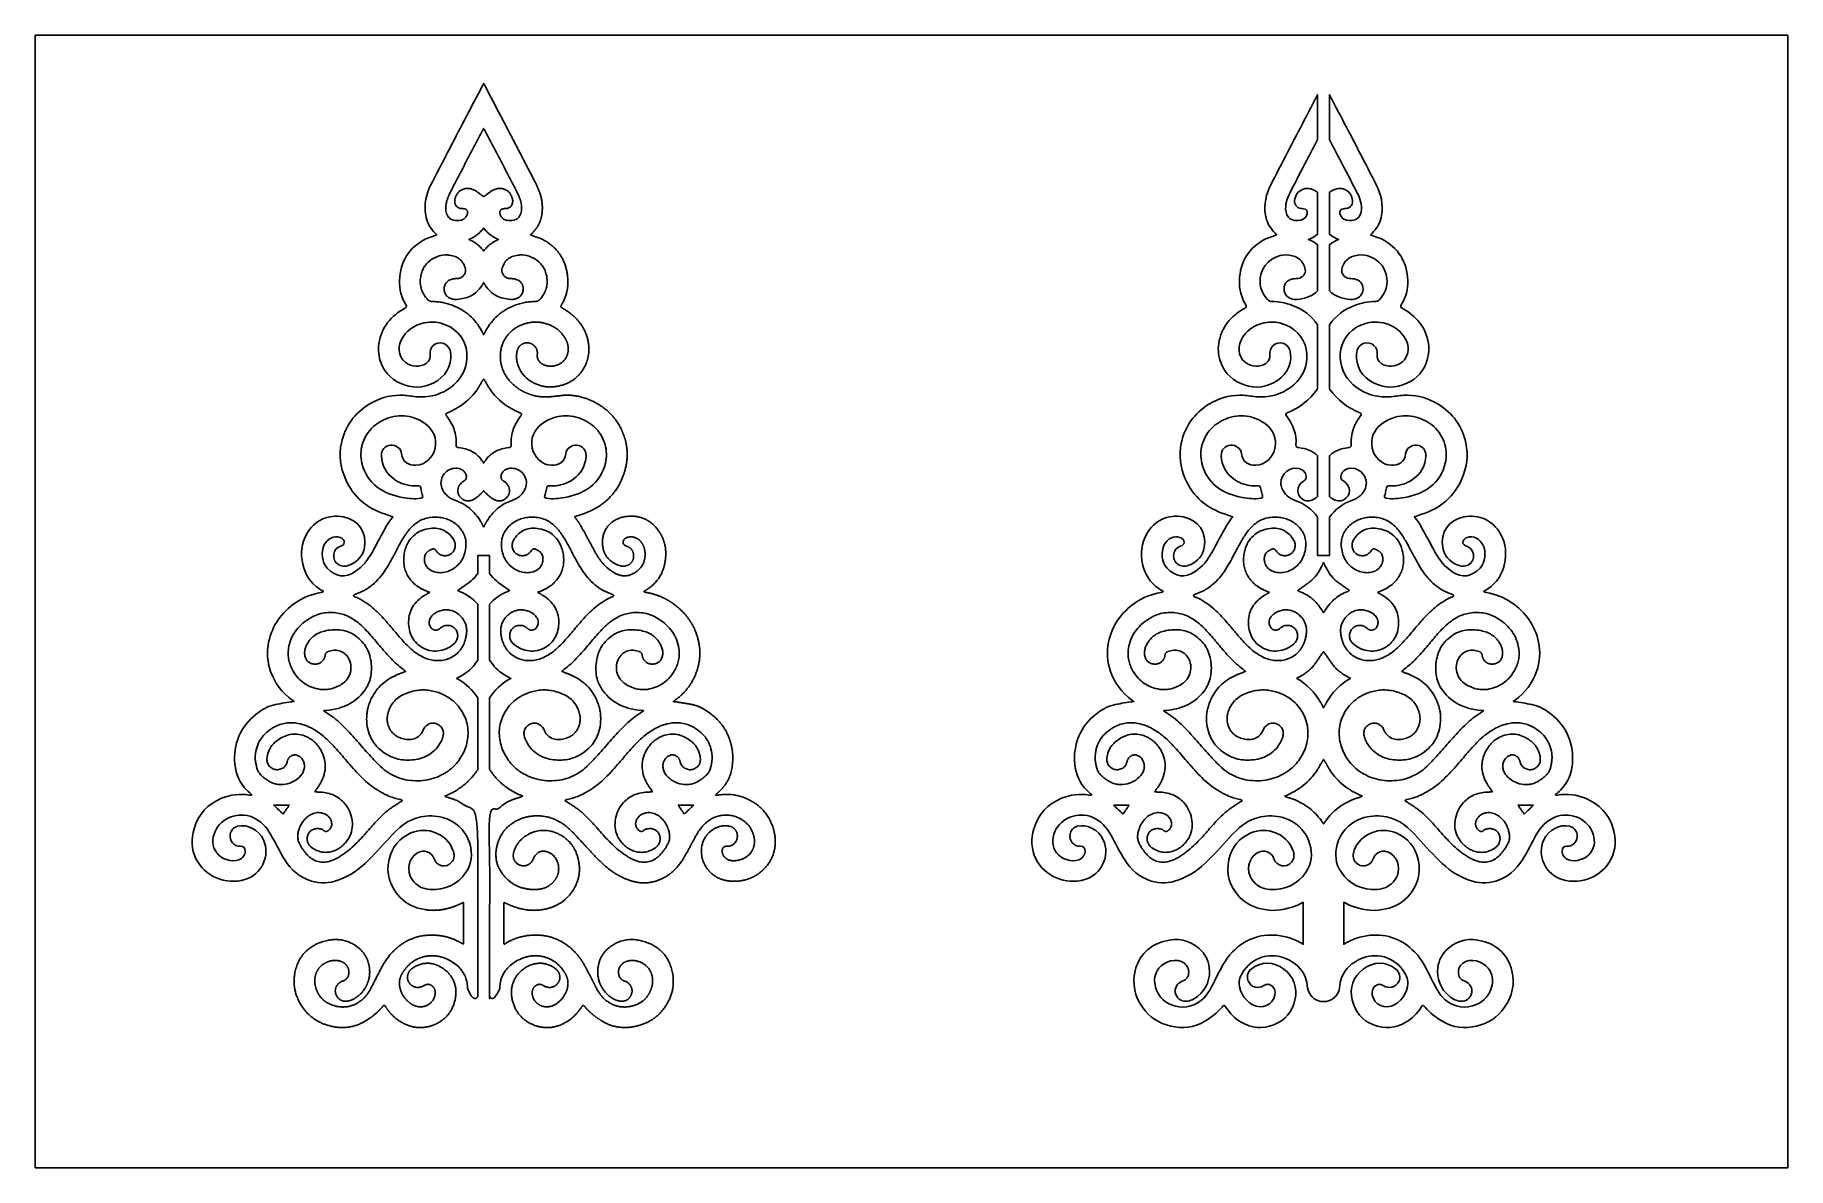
# Model space of a CAD drawing. Extents: x 4529 to 5179, y 20408 to 20828.
import ezdxf

# ---------------------------------------------------------------- set-up
doc = ezdxf.new("R2010")
doc.units = 0
doc.header["$LTSCALE"] = 20000
doc.header["$MEASUREMENT"] = 0
doc.linetypes.add('CENTER', pattern=[2, 1.25, -0.25, 0.25, -0.25])
doc.layers.add('1', color=1, linetype='CENTER')
doc.layers.add('3', color=3, linetype='CONTINUOUS')

msp = doc.modelspace()

# ---------------------------------------------------------------- linework, layer by layer
at = {"layer": '1'}
msp.add_lwpolyline([(4528.84, 20407.98), (5178.84, 20407.98), (5178.84, 20827.98), (4528.84, 20827.98)], close=True, dxfattribs=at)
for points, knots in [([(4695.2, 20768.03), (4696.38, 20768.89), (4697.44, 20769.8), (4698.64, 20770.46), (4700.42, 20771.43), (4702.36, 20771.28), (4703.89, 20770.28), (4704.89, 20769.74), (4705.42, 20768.6), (4705.85, 20767.28), (4706.27, 20765.44), (4705.32, 20763.82), (4703.55, 20763.64), (4703.26, 20763.61), (4702.97, 20763.63), (4702.68, 20763.61), (4701.56, 20763.56), (4701.03, 20762.92), (4701.24, 20761.82), (4701.49, 20760.47), (4702.36, 20759.64), (4703.64, 20759.35), (4706.75, 20758.66), (4709.13, 20760.13), (4709.26, 20763.46), (4709.36, 20766.08), (4708.29, 20768.26), (4707.17, 20770.46), (4705.26, 20774.17), (4703.34, 20777.88), (4701.41, 20781.58), (4699.45, 20785.33), (4697.46, 20789.07), (4695.49, 20792.81), (4695.39, 20792.99), (4695.29, 20793.18), (4695.2, 20793.36), (4695.1, 20793.18), (4695, 20792.99), (4694.9, 20792.81), (4692.93, 20789.07), (4690.94, 20785.33), (4688.98, 20781.58), (4687.05, 20777.88), (4685.13, 20774.17), (4683.22, 20770.46), (4682.1, 20768.26), (4681.03, 20766.08), (4681.13, 20763.46), (4681.26, 20760.13), (4683.64, 20758.66), (4686.75, 20759.35), (4688.03, 20759.64), (4688.9, 20760.47), (4689.15, 20761.82), (4689.36, 20762.92), (4688.83, 20763.56), (4687.72, 20763.61), (4687.42, 20763.63), (4687.13, 20763.61), (4686.84, 20763.64), (4685.07, 20763.82), (4684.12, 20765.44), (4684.54, 20767.28), (4684.97, 20768.6), (4685.5, 20769.74), (4686.5, 20770.28), (4688.03, 20771.28), (4689.97, 20771.43), (4691.75, 20770.46), (4692.95, 20769.8), (4694.02, 20768.89), (4695.2, 20768.03)], [0, 0, 0, 0, 0.961894, 0.961894, 0.961894, 1.961894, 1.961894, 1.961894, 2.961894, 2.961894, 2.961894, 3.961894, 3.961894, 3.961894, 4.961894, 4.961894, 4.961894, 5.961894, 5.961894, 5.961894, 6.961894, 6.961894, 6.961894, 7.961894, 7.961894, 7.961894, 8.961894, 8.961894, 8.961894, 9.961894, 9.961894, 9.961894, 10.961894, 10.961894, 10.961894, 11.010998, 11.010998, 11.010998, 11.060103, 11.060103, 11.060103, 12.060103, 12.060103, 12.060103, 13.060103, 13.060103, 13.060103, 14.060103, 14.060103, 14.060103, 15.060103, 15.060103, 15.060103, 16.060103, 16.060103, 16.060103, 17.060103, 17.060103, 17.060103, 18.060103, 18.060103, 18.060103, 19.060103, 19.060103, 19.060103, 20.060103, 20.060103, 20.060103, 21.060103, 21.060103, 21.060103, 22.021997, 22.021997, 22.021997, 22.021997]), ([(4695.18, 20756.41), (4695.19, 20756.42), (4695.19, 20756.42), (4695.2, 20756.43), (4695.2, 20756.42), (4695.2, 20756.42), (4695.21, 20756.41), (4695.2, 20756.42), (4695.2, 20756.42), (4695.2, 20756.43), (4695.19, 20756.42), (4695.19, 20756.42), (4695.18, 20756.41), (4693.69, 20754.45), (4691.92, 20753.02), (4689.61, 20752.18), (4691.92, 20751.34), (4693.69, 20749.91), (4695.18, 20747.95), (4695.19, 20747.95), (4695.19, 20747.94), (4695.2, 20747.93), (4695.2, 20747.94), (4695.2, 20747.95), (4695.21, 20747.95), (4696.7, 20749.91), (4698.47, 20751.34), (4700.78, 20752.18), (4698.47, 20753.02), (4696.7, 20754.45), (4695.21, 20756.41)], [0, 0, 0, 0, 0.003089, 0.003089, 0.003089, 0.006177, 0.006177, 0.006177, 0.009266, 0.009266, 0.009266, 0.012355, 0.012355, 0.012355, 1.012355, 1.012355, 1.012355, 2.012355, 2.012355, 2.012355, 2.015443, 2.015443, 2.015443, 2.018532, 2.018532, 2.018532, 3.018532, 3.018532, 3.018532, 4.018532, 4.018532, 4.018532, 4.018532]), ([(4695.91, 20718.22), (4695.66, 20717.75), (4695.42, 20717.28), (4695.2, 20716.78), (4694.97, 20717.28), (4694.73, 20717.75), (4694.48, 20718.22), (4692.04, 20722.71), (4688.49, 20725.92), (4683.71, 20727.76), (4681.27, 20728.71), (4678.75, 20729.16), (4676.13, 20729.18), (4675.58, 20729.18), (4674.88, 20729.45), (4674.51, 20729.84), (4672.03, 20732.5), (4671.09, 20735.57), (4671.97, 20739.22), (4673.15, 20744.13), (4678.08, 20746.98), (4682.5, 20746.39), (4685.57, 20745.98), (4687.78, 20744.38), (4688.43, 20741.03), (4688.72, 20739.58), (4687.42, 20737.97), (4685.83, 20737.77), (4684.91, 20737.66), (4683.95, 20737.68), (4683.09, 20737.4), (4681.16, 20736.75), (4680.28, 20735.08), (4680.64, 20733.05), (4680.95, 20731.33), (4682.5, 20730.06), (4684.37, 20730), (4684.66, 20729.99), (4684.95, 20730), (4685.24, 20730), (4689.11, 20730.22), (4692.32, 20731.68), (4694.48, 20735.03), (4694.73, 20735.42), (4694.97, 20735.83), (4695.2, 20736.28), (4695.42, 20735.83), (4695.66, 20735.42), (4695.91, 20735.03), (4698.07, 20731.68), (4701.28, 20730.22), (4705.15, 20730), (4705.44, 20730), (4705.73, 20729.99), (4706.02, 20730), (4707.89, 20730.06), (4709.44, 20731.33), (4709.75, 20733.05), (4710.11, 20735.08), (4709.23, 20736.75), (4707.3, 20737.4), (4706.44, 20737.68), (4705.48, 20737.66), (4704.56, 20737.77), (4702.97, 20737.97), (4701.67, 20739.58), (4701.96, 20741.03), (4702.61, 20744.38), (4704.82, 20745.98), (4707.89, 20746.39), (4712.31, 20746.98), (4717.24, 20744.13), (4718.42, 20739.22), (4719.3, 20735.57), (4718.36, 20732.5), (4715.88, 20729.84), (4715.51, 20729.45), (4714.81, 20729.18), (4714.26, 20729.18), (4711.64, 20729.16), (4709.12, 20728.71), (4706.68, 20727.76), (4701.9, 20725.92), (4698.35, 20722.71), (4695.91, 20718.22)], [0, 0, 0, 0, 0.103559, 0.103559, 0.103559, 0.207119, 0.207119, 0.207119, 1.207119, 1.207119, 1.207119, 2.207119, 2.207119, 2.207119, 3.207119, 3.207119, 3.207119, 4.207119, 4.207119, 4.207119, 5.207119, 5.207119, 5.207119, 6.207119, 6.207119, 6.207119, 7.207119, 7.207119, 7.207119, 8.207119, 8.207119, 8.207119, 9.207119, 9.207119, 9.207119, 10.207119, 10.207119, 10.207119, 11.207119, 11.207119, 11.207119, 12.207119, 12.207119, 12.207119, 12.323337, 12.323337, 12.323337, 12.439555, 12.439555, 12.439555, 13.439555, 13.439555, 13.439555, 14.439555, 14.439555, 14.439555, 15.439555, 15.439555, 15.439555, 16.439555, 16.439555, 16.439555, 17.439555, 17.439555, 17.439555, 18.439555, 18.439555, 18.439555, 19.439555, 19.439555, 19.439555, 20.439555, 20.439555, 20.439555, 21.439555, 21.439555, 21.439555, 22.439555, 22.439555, 22.439555, 23.439555, 23.439555, 23.439555, 24.439555, 24.439555, 24.439555, 24.439555]), ([(4695.2, 20700.51), (4695.42, 20700.16), (4695.65, 20699.81), (4695.87, 20699.46), (4696.43, 20698.51), (4696.93, 20697.52), (4697.55, 20696.62), (4700.34, 20692.58), (4704.14, 20689.82), (4708.63, 20687.95), (4709.36, 20687.65), (4709.37, 20687.37), (4708.95, 20686.82), (4706.51, 20683.66), (4705.16, 20680.12), (4705.41, 20676.07), (4705.46, 20675.29), (4705.12, 20675.08), (4704.43, 20675.01), (4700.97, 20674.67), (4698.06, 20673.29), (4695.97, 20670.43), (4695.7, 20670.06), (4695.44, 20669.66), (4695.2, 20669.24), (4694.95, 20669.66), (4694.69, 20670.06), (4694.42, 20670.43), (4692.33, 20673.29), (4689.42, 20674.67), (4685.96, 20675.01), (4685.27, 20675.08), (4684.93, 20675.29), (4684.98, 20676.07), (4685.23, 20680.12), (4683.88, 20683.66), (4681.44, 20686.82), (4681.02, 20687.37), (4681.03, 20687.65), (4681.76, 20687.95), (4686.25, 20689.82), (4690.05, 20692.58), (4692.84, 20696.62), (4693.46, 20697.52), (4693.96, 20698.51), (4694.52, 20699.46), (4694.74, 20699.81), (4694.97, 20700.16), (4695.2, 20700.51)], [-0.377635, -0.377635, -0.377635, -0.377635, 0, 0, 0, 1, 1, 1, 2, 2, 2, 3, 3, 3, 4, 4, 4, 5, 5, 5, 6, 6, 6, 6.130154, 6.130154, 6.130154, 6.260309, 6.260309, 6.260309, 7.260309, 7.260309, 7.260309, 8.260309, 8.260309, 8.260309, 9.260309, 9.260309, 9.260309, 10.260309, 10.260309, 10.260309, 11.260309, 11.260309, 11.260309, 12.260309, 12.260309, 12.260309, 12.637943, 12.637943, 12.637943, 12.637943]), ([(4695.2, 20645.56), (4694.83, 20646.32), (4694.44, 20647.05), (4694.02, 20647.74), (4691.8, 20651.38), (4688.73, 20654.02), (4684.69, 20655.45), (4682.35, 20656.28), (4680.59, 20657.68), (4679.7, 20660.05), (4679.49, 20660.61), (4679.44, 20661.23), (4679.32, 20661.82), (4679.41, 20665.38), (4682.6, 20667.99), (4686.05, 20667.28), (4687.72, 20666.93), (4688.98, 20665.29), (4688.75, 20663.83), (4688.65, 20663.18), (4688.26, 20662.85), (4687.72, 20662.53), (4684.9, 20660.86), (4684.89, 20657.21), (4687.72, 20655.69), (4689.11, 20654.95), (4690.58, 20655.19), (4691.86, 20656.04), (4692.77, 20656.64), (4693.6, 20657.38), (4694.38, 20658.15), (4694.64, 20658.41), (4694.9, 20658.67), (4695.15, 20658.93), (4695.17, 20658.95), (4695.18, 20658.96), (4695.2, 20658.98), (4695.21, 20658.96), (4695.22, 20658.95), (4695.24, 20658.93), (4695.49, 20658.67), (4695.75, 20658.41), (4696.01, 20658.15), (4696.79, 20657.38), (4697.62, 20656.64), (4698.53, 20656.04), (4699.81, 20655.19), (4701.28, 20654.95), (4702.67, 20655.69), (4705.5, 20657.21), (4705.49, 20660.86), (4702.67, 20662.53), (4702.13, 20662.85), (4701.74, 20663.18), (4701.64, 20663.83), (4701.41, 20665.29), (4702.67, 20666.93), (4704.34, 20667.28), (4707.79, 20667.99), (4710.98, 20665.38), (4711.07, 20661.82), (4710.95, 20661.23), (4710.9, 20660.61), (4710.69, 20660.05), (4709.8, 20657.68), (4708.04, 20656.28), (4705.7, 20655.45), (4701.66, 20654.02), (4698.59, 20651.38), (4696.37, 20647.74), (4695.95, 20647.05), (4695.56, 20646.32), (4695.2, 20645.56)], [0, 0, 0, 0, 0.189283, 0.189283, 0.189283, 1.189283, 1.189283, 1.189283, 2.189283, 2.189283, 2.189283, 3.189283, 3.189283, 3.189283, 4.189283, 4.189283, 4.189283, 5.189283, 5.189283, 5.189283, 6.189283, 6.189283, 6.189283, 7.189283, 7.189283, 7.189283, 8.189283, 8.189283, 8.189283, 9.189283, 9.189283, 9.189283, 9.525833, 9.525833, 9.525833, 9.544891, 9.544891, 9.544891, 9.56395, 9.56395, 9.56395, 9.900499, 9.900499, 9.900499, 10.900499, 10.900499, 10.900499, 11.900499, 11.900499, 11.900499, 12.900499, 12.900499, 12.900499, 13.900499, 13.900499, 13.900499, 14.900499, 14.900499, 14.900499, 15.900499, 15.900499, 15.900499, 16.900499, 16.900499, 16.900499, 17.900499, 17.900499, 17.900499, 18.900499, 18.900499, 18.900499, 19.089782, 19.089782, 19.089782, 19.089782]), ([(4684.58, 20602.7), (4685.83, 20603.95), (4685.87, 20606.39), (4684.76, 20607.68), (4683.36, 20609.3), (4681.2, 20609.61), (4679.52, 20608.38), (4678.76, 20607.83), (4678.04, 20607.16), (4677.02, 20607.39), (4676.56, 20607.5), (4676.03, 20607.77), (4675.75, 20608.14), (4674.17, 20610.19), (4675.2, 20612.5), (4677.33, 20613.75), (4682.11, 20616.56), (4686.85, 20613.78), (4688.43, 20609.76), (4689.13, 20607.96), (4688.93, 20605.99), (4688.46, 20604.15), (4687.65, 20601.01), (4685.85, 20598.53), (4682.86, 20597.1), (4680.2, 20595.83), (4677.43, 20595.75), (4674.63, 20596.63), (4670.76, 20597.84), (4667.88, 20600.43), (4665.26, 20603.34), (4662.81, 20606.07), (4660.55, 20608.95), (4658.09, 20611.65), (4655.02, 20615.03), (4651.64, 20618.02), (4647.33, 20619.76), (4647.17, 20619.82), (4646.93, 20620.08), (4646.96, 20620.14), (4647.04, 20620.32), (4647.21, 20620.53), (4647.4, 20620.59), (4652.38, 20622.21), (4656.08, 20625.5), (4658.82, 20629.81), (4660.99, 20633.22), (4662.76, 20636.9), (4664.74, 20640.43), (4666.13, 20642.9), (4667.74, 20645.19), (4670.03, 20646.94), (4672.5, 20648.83), (4675.31, 20649.44), (4678.32, 20649.18), (4681.17, 20648.95), (4683.72, 20647.92), (4685.81, 20645.87), (4688.26, 20643.47), (4689.02, 20640.5), (4688.46, 20637.24), (4687.87, 20633.84), (4686.09, 20631.13), (4682.93, 20629.55), (4680.29, 20628.23), (4676.64, 20628.26), (4674.52, 20630.36), (4673.08, 20631.79), (4672.71, 20634.49), (4673.97, 20636.03), (4674.51, 20636.67), (4675.39, 20637.09), (4676.18, 20637.45), (4676.81, 20637.73), (4677.24, 20637.24), (4677.59, 20636.72), (4678.76, 20634.97), (4680.98, 20634.46), (4682.81, 20635.48), (4684.5, 20636.42), (4685.15, 20638.84), (4684.2, 20640.59), (4682.39, 20643.89), (4679.15, 20645.58), (4675.4, 20645.08), (4670.97, 20644.49), (4667.73, 20642.08), (4666.31, 20637.93), (4664.36, 20632.24), (4666, 20626.33), (4671.72, 20622.94), (4672.78, 20622.31), (4673.96, 20621.88), (4675.19, 20621.31), (4674.48, 20620.92), (4673.84, 20620.61), (4673.23, 20620.23), (4669.59, 20617.99), (4667.41, 20614.77), (4667.35, 20610.46), (4667.3, 20606.22), (4669, 20602.7), (4672.86, 20600.66), (4676.78, 20598.59), (4681.56, 20599.68), (4684.58, 20602.7)], [0, 0, 0, 0, 1, 1, 1, 2, 2, 2, 3, 3, 3, 4, 4, 4, 5, 5, 5, 6, 6, 6, 7, 7, 7, 8, 8, 8, 9, 9, 9, 10, 10, 10, 11, 11, 11, 12, 12, 12, 13, 13, 13, 14, 14, 14, 15, 15, 15, 16, 16, 16, 17, 17, 17, 18, 18, 18, 19, 19, 19, 20, 20, 20, 21, 21, 21, 22, 22, 22, 23, 23, 23, 24, 24, 24, 25, 25, 25, 26, 26, 26, 27, 27, 27, 28, 28, 28, 29, 29, 29, 30, 30, 30, 31, 31, 31, 32, 32, 32, 33, 33, 33, 34, 34, 34, 35, 35, 35, 35]), ([(4705.81, 20602.7), (4704.57, 20603.95), (4704.52, 20606.39), (4705.63, 20607.68), (4707.03, 20609.3), (4709.2, 20609.61), (4710.87, 20608.38), (4711.63, 20607.83), (4712.35, 20607.16), (4713.37, 20607.39), (4713.83, 20607.5), (4714.36, 20607.77), (4714.64, 20608.14), (4716.23, 20610.19), (4715.19, 20612.5), (4713.06, 20613.75), (4708.28, 20616.56), (4703.54, 20613.78), (4701.96, 20609.76), (4701.26, 20607.96), (4701.46, 20605.99), (4701.93, 20604.15), (4702.74, 20601.01), (4704.54, 20598.53), (4707.53, 20597.1), (4710.19, 20595.83), (4712.96, 20595.75), (4715.76, 20596.63), (4719.63, 20597.84), (4722.51, 20600.43), (4725.13, 20603.34), (4727.58, 20606.07), (4729.84, 20608.95), (4732.3, 20611.65), (4735.37, 20615.03), (4738.75, 20618.02), (4743.07, 20619.76), (4743.22, 20619.82), (4743.46, 20620.08), (4743.43, 20620.14), (4743.35, 20620.32), (4743.18, 20620.53), (4742.99, 20620.59), (4738.01, 20622.21), (4734.31, 20625.5), (4731.57, 20629.81), (4729.4, 20633.22), (4727.63, 20636.9), (4725.65, 20640.43), (4724.26, 20642.9), (4722.65, 20645.19), (4720.36, 20646.94), (4717.89, 20648.83), (4715.08, 20649.44), (4712.07, 20649.18), (4709.22, 20648.95), (4706.67, 20647.92), (4704.58, 20645.87), (4702.13, 20643.47), (4701.37, 20640.5), (4701.93, 20637.24), (4702.52, 20633.84), (4704.3, 20631.13), (4707.46, 20629.55), (4710.1, 20628.23), (4713.75, 20628.26), (4715.87, 20630.36), (4717.31, 20631.79), (4717.68, 20634.49), (4716.42, 20636.03), (4715.88, 20636.67), (4715, 20637.09), (4714.21, 20637.45), (4713.58, 20637.73), (4713.15, 20637.24), (4712.8, 20636.72), (4711.63, 20634.97), (4709.41, 20634.46), (4707.58, 20635.48), (4705.89, 20636.42), (4705.24, 20638.84), (4706.19, 20640.59), (4708, 20643.89), (4711.24, 20645.58), (4714.99, 20645.08), (4719.42, 20644.49), (4722.66, 20642.08), (4724.08, 20637.93), (4726.03, 20632.24), (4724.39, 20626.33), (4718.67, 20622.94), (4717.61, 20622.31), (4716.43, 20621.88), (4715.2, 20621.31), (4715.91, 20620.92), (4716.55, 20620.61), (4717.16, 20620.23), (4720.8, 20617.99), (4722.98, 20614.77), (4723.04, 20610.46), (4723.09, 20606.22), (4721.39, 20602.7), (4717.53, 20600.66), (4713.61, 20598.59), (4708.83, 20599.68), (4705.81, 20602.7)], [0, 0, 0, 0, 1, 1, 1, 2, 2, 2, 3, 3, 3, 4, 4, 4, 5, 5, 5, 6, 6, 6, 7, 7, 7, 8, 8, 8, 9, 9, 9, 10, 10, 10, 11, 11, 11, 12, 12, 12, 13, 13, 13, 14, 14, 14, 15, 15, 15, 16, 16, 16, 17, 17, 17, 18, 18, 18, 19, 19, 19, 20, 20, 20, 21, 21, 21, 22, 22, 22, 23, 23, 23, 24, 24, 24, 25, 25, 25, 26, 26, 26, 27, 27, 27, 28, 28, 28, 29, 29, 29, 30, 30, 30, 31, 31, 31, 32, 32, 32, 33, 33, 33, 34, 34, 34, 35, 35, 35, 35]), ([(4996.02, 20602.7), (4997.26, 20603.95), (4997.31, 20606.39), (4996.19, 20607.68), (4994.8, 20609.3), (4992.63, 20609.61), (4990.96, 20608.38), (4990.2, 20607.83), (4989.48, 20607.16), (4988.46, 20607.39), (4988, 20607.5), (4987.47, 20607.77), (4987.18, 20608.14), (4985.6, 20610.19), (4986.64, 20612.5), (4988.77, 20613.75), (4993.55, 20616.56), (4998.29, 20613.78), (4999.87, 20609.76), (5000.57, 20607.96), (5000.37, 20605.99), (4999.9, 20604.15), (4999.09, 20601.01), (4997.29, 20598.53), (4994.3, 20597.1), (4991.64, 20595.83), (4988.87, 20595.75), (4986.07, 20596.63), (4982.2, 20597.84), (4979.31, 20600.43), (4976.7, 20603.34), (4974.25, 20606.07), (4971.99, 20608.95), (4969.53, 20611.65), (4966.46, 20615.03), (4963.08, 20618.02), (4958.76, 20619.76), (4958.61, 20619.82), (4958.37, 20620.08), (4958.4, 20620.14), (4958.48, 20620.32), (4958.65, 20620.53), (4958.83, 20620.59), (4963.82, 20622.21), (4967.52, 20625.5), (4970.26, 20629.81), (4972.43, 20633.22), (4974.19, 20636.9), (4976.18, 20640.43), (4977.57, 20642.9), (4979.18, 20645.19), (4981.47, 20646.94), (4983.94, 20648.83), (4986.75, 20649.44), (4989.76, 20649.18), (4992.61, 20648.95), (4995.16, 20647.92), (4997.25, 20645.87), (4999.7, 20643.47), (5000.46, 20640.5), (4999.9, 20637.24), (4999.31, 20633.84), (4997.53, 20631.13), (4994.36, 20629.55), (4991.73, 20628.23), (4988.08, 20628.26), (4985.96, 20630.36), (4984.52, 20631.79), (4984.15, 20634.49), (4985.41, 20636.03), (4985.94, 20636.67), (4986.83, 20637.09), (4987.62, 20637.45), (4988.25, 20637.73), (4988.68, 20637.24), (4989.03, 20636.72), (4990.2, 20634.97), (4992.42, 20634.46), (4994.25, 20635.48), (4995.94, 20636.42), (4996.59, 20638.84), (4995.64, 20640.59), (4993.83, 20643.89), (4990.59, 20645.58), (4986.84, 20645.08), (4982.41, 20644.49), (4979.17, 20642.08), (4977.75, 20637.93), (4975.8, 20632.24), (4977.44, 20626.33), (4983.16, 20622.94), (4984.22, 20622.31), (4985.4, 20621.88), (4986.63, 20621.31), (4985.92, 20620.92), (4985.28, 20620.61), (4984.67, 20620.23), (4981.03, 20617.99), (4978.85, 20614.77), (4978.79, 20610.46), (4978.74, 20606.22), (4980.44, 20602.7), (4984.3, 20600.66), (4988.22, 20598.59), (4993, 20599.68), (4996.02, 20602.7)], [0, 0, 0, 0, 1, 1, 1, 2, 2, 2, 3, 3, 3, 4, 4, 4, 5, 5, 5, 6, 6, 6, 7, 7, 7, 8, 8, 8, 9, 9, 9, 10, 10, 10, 11, 11, 11, 12, 12, 12, 13, 13, 13, 14, 14, 14, 15, 15, 15, 16, 16, 16, 17, 17, 17, 18, 18, 18, 19, 19, 19, 20, 20, 20, 21, 21, 21, 22, 22, 22, 23, 23, 23, 24, 24, 24, 25, 25, 25, 26, 26, 26, 27, 27, 27, 28, 28, 28, 29, 29, 29, 30, 30, 30, 31, 31, 31, 32, 32, 32, 33, 33, 33, 34, 34, 34, 35, 35, 35, 35]), ([(5017.25, 20602.7), (5016, 20603.95), (5015.96, 20606.39), (5017.07, 20607.68), (5018.47, 20609.3), (5020.63, 20609.61), (5022.31, 20608.38), (5023.07, 20607.83), (5023.79, 20607.16), (5024.81, 20607.39), (5025.27, 20607.5), (5025.8, 20607.77), (5026.08, 20608.14), (5027.66, 20610.19), (5026.62, 20612.5), (5024.5, 20613.75), (5019.72, 20616.56), (5014.98, 20613.78), (5013.4, 20609.76), (5012.69, 20607.96), (5012.9, 20605.99), (5013.37, 20604.15), (5014.18, 20601.01), (5015.98, 20598.53), (5018.97, 20597.1), (5021.63, 20595.83), (5024.39, 20595.75), (5027.2, 20596.63), (5031.07, 20597.84), (5033.95, 20600.43), (5036.57, 20603.34), (5039.01, 20606.07), (5041.28, 20608.95), (5043.74, 20611.65), (5046.8, 20615.03), (5050.19, 20618.02), (5054.5, 20619.76), (5054.66, 20619.82), (5054.9, 20620.08), (5054.87, 20620.14), (5054.79, 20620.32), (5054.61, 20620.53), (5054.43, 20620.59), (5049.45, 20622.21), (5045.75, 20625.5), (5043.01, 20629.81), (5040.84, 20633.22), (5039.07, 20636.9), (5037.09, 20640.43), (5035.7, 20642.9), (5034.09, 20645.19), (5031.8, 20646.94), (5029.33, 20648.83), (5026.52, 20649.44), (5023.51, 20649.18), (5020.65, 20648.95), (5018.11, 20647.92), (5016.02, 20645.87), (5013.57, 20643.47), (5012.81, 20640.5), (5013.37, 20637.24), (5013.96, 20633.84), (5015.73, 20631.13), (5018.9, 20629.55), (5021.54, 20628.23), (5025.18, 20628.26), (5027.3, 20630.36), (5028.75, 20631.79), (5029.12, 20634.49), (5027.86, 20636.03), (5027.32, 20636.67), (5026.44, 20637.09), (5025.65, 20637.45), (5025.02, 20637.73), (5024.59, 20637.24), (5024.24, 20636.72), (5023.07, 20634.97), (5020.85, 20634.46), (5019.02, 20635.48), (5017.33, 20636.42), (5016.67, 20638.84), (5017.63, 20640.59), (5019.43, 20643.89), (5022.68, 20645.58), (5026.43, 20645.08), (5030.85, 20644.49), (5034.1, 20642.08), (5035.52, 20637.93), (5037.47, 20632.24), (5035.83, 20626.33), (5030.11, 20622.94), (5029.05, 20622.31), (5027.87, 20621.88), (5026.64, 20621.31), (5027.35, 20620.92), (5027.99, 20620.61), (5028.6, 20620.23), (5032.24, 20617.99), (5034.42, 20614.77), (5034.48, 20610.46), (5034.53, 20606.22), (5032.83, 20602.7), (5028.97, 20600.66), (5025.05, 20598.59), (5020.26, 20599.68), (5017.25, 20602.7)], [0, 0, 0, 0, 1, 1, 1, 2, 2, 2, 3, 3, 3, 4, 4, 4, 5, 5, 5, 6, 6, 6, 7, 7, 7, 8, 8, 8, 9, 9, 9, 10, 10, 10, 11, 11, 11, 12, 12, 12, 13, 13, 13, 14, 14, 14, 15, 15, 15, 16, 16, 16, 17, 17, 17, 18, 18, 18, 19, 19, 19, 20, 20, 20, 21, 21, 21, 22, 22, 22, 23, 23, 23, 24, 24, 24, 25, 25, 25, 26, 26, 26, 27, 27, 27, 28, 28, 28, 29, 29, 29, 30, 30, 30, 31, 31, 31, 32, 32, 32, 33, 33, 33, 34, 34, 34, 35, 35, 35, 35]), ([(5006.63, 20632.53), (5006.85, 20632.05), (5007.07, 20631.58), (5007.29, 20631.12), (5008.32, 20629.05), (5009.51, 20627.08), (5011.32, 20625.62), (5012.89, 20624.35), (5014.58, 20623.24), (5016.23, 20622.05), (5016.13, 20621.99), (5015.88, 20621.77), (5015.6, 20621.67), (5012.05, 20620.38), (5009.34, 20618.06), (5007.33, 20614.91), (5007.09, 20614.53), (5006.86, 20614.13), (5006.63, 20613.73), (5006.41, 20614.13), (5006.18, 20614.53), (5005.94, 20614.91), (5003.92, 20618.06), (5001.22, 20620.38), (4997.67, 20621.67), (4997.38, 20621.77), (4997.14, 20621.99), (4997.04, 20622.05), (4998.69, 20623.24), (5000.38, 20624.35), (5001.94, 20625.62), (5003.75, 20627.08), (5004.95, 20629.05), (5005.97, 20631.12), (5006.2, 20631.58), (5006.42, 20632.05), (5006.63, 20632.53)], [-0.224124, -0.224124, -0.224124, -0.224124, 0, 0, 0, 1, 1, 1, 2, 2, 2, 3, 3, 3, 4, 4, 4, 4.120752, 4.120752, 4.120752, 4.241503, 4.241503, 4.241503, 5.241503, 5.241503, 5.241503, 6.241503, 6.241503, 6.241503, 7.241503, 7.241503, 7.241503, 8.241503, 8.241503, 8.241503, 8.465627, 8.465627, 8.465627, 8.465627]), ([(4668.03, 20551.64), (4673.07, 20551.09), (4677.76, 20552.18), (4681.99, 20555.12), (4688.08, 20559.37), (4691.4, 20568), (4688.11, 20575.4), (4686.02, 20580.1), (4682.35, 20583.02), (4677.49, 20584.48), (4674.44, 20585.4), (4671.35, 20585.41), (4668.28, 20584.53), (4664.84, 20583.55), (4661.92, 20581.86), (4660.36, 20578.42), (4659.35, 20576.19), (4659.03, 20573.9), (4659.97, 20571.58), (4661.06, 20568.92), (4663.14, 20567.47), (4665.95, 20566.96), (4669.28, 20566.35), (4671.66, 20567.56), (4672.93, 20570.6), (4673.82, 20572.72), (4676.58, 20573.56), (4678.48, 20572.26), (4680.34, 20570.99), (4680.73, 20569.18), (4679.74, 20566.87), (4677.9, 20562.59), (4674.5, 20560.18), (4670.02, 20559.42), (4666.01, 20558.74), (4662.13, 20559.38), (4658.65, 20561.66), (4654.02, 20564.69), (4651.83, 20569.07), (4651.8, 20574.52), (4651.78, 20576.88), (4652.31, 20579.16), (4653.28, 20581.36), (4655.15, 20585.56), (4658.15, 20588.59), (4662.32, 20590.47), (4663.57, 20591.03), (4664.87, 20591.5), (4666.31, 20592.07), (4665.87, 20592.42), (4665.52, 20592.7), (4665.17, 20592.97), (4662.07, 20595.29), (4659.5, 20598.13), (4657.03, 20601.06), (4654.52, 20604.03), (4652.14, 20607.12), (4649.16, 20609.66), (4646.79, 20611.68), (4644.13, 20613.18), (4641.06, 20613.69), (4637.21, 20614.31), (4633.54, 20613.64), (4630.22, 20611.46), (4626.24, 20608.86), (4623.58, 20605.36), (4622.83, 20600.57), (4622.37, 20597.59), (4623.02, 20594.79), (4624.53, 20592.2), (4626.77, 20588.33), (4630.13, 20586.08), (4634.53, 20585.41), (4637.42, 20584.98), (4640.05, 20585.81), (4642.51, 20587.28), (4645.85, 20589.28), (4647.02, 20593.86), (4644.98, 20597.12), (4643.2, 20599.95), (4640.38, 20600.45), (4637.5, 20599.41), (4636.84, 20599.18), (4636.42, 20598.71), (4636.38, 20597.91), (4636.36, 20597.47), (4636.14, 20597.01), (4635.91, 20596.62), (4635.11, 20595.25), (4633.85, 20594.67), (4632.31, 20594.79), (4630.81, 20594.9), (4629.65, 20595.63), (4629.12, 20597.1), (4628.45, 20598.96), (4628.89, 20600.74), (4629.8, 20602.37), (4631.18, 20604.87), (4633.38, 20606.38), (4636.13, 20607.02), (4639.96, 20607.9), (4643.72, 20607.78), (4647.13, 20605.59), (4650.73, 20603.29), (4652.83, 20599.95), (4653.41, 20595.71), (4654.01, 20591.36), (4653.16, 20587.34), (4650.25, 20583.97), (4646.74, 20579.91), (4642.1, 20578.08), (4636.84, 20577.62), (4636.54, 20577.6), (4636.24, 20577.56), (4635.91, 20577.52), (4635.98, 20577.36), (4635.98, 20577.28), (4636.02, 20577.26), (4640.18, 20574.91), (4643.49, 20571.58), (4646.63, 20568.06), (4649.63, 20564.7), (4652.56, 20561.28), (4655.66, 20558.02), (4659.02, 20554.49), (4663.12, 20552.17), (4668.03, 20551.64)], [0, 0, 0, 0, 1, 1, 1, 2, 2, 2, 3, 3, 3, 4, 4, 4, 5, 5, 5, 6, 6, 6, 7, 7, 7, 8, 8, 8, 9, 9, 9, 10, 10, 10, 11, 11, 11, 12, 12, 12, 13, 13, 13, 14, 14, 14, 15, 15, 15, 16, 16, 16, 17, 17, 17, 18, 18, 18, 19, 19, 19, 20, 20, 20, 21, 21, 21, 22, 22, 22, 23, 23, 23, 24, 24, 24, 25, 25, 25, 26, 26, 26, 27, 27, 27, 28, 28, 28, 29, 29, 29, 30, 30, 30, 31, 31, 31, 32, 32, 32, 33, 33, 33, 34, 34, 34, 35, 35, 35, 36, 36, 36, 37, 37, 37, 38, 38, 38, 39, 39, 39, 40, 40, 40, 41, 41, 41, 42, 42, 42, 42]), ([(4722.36, 20551.64), (4717.32, 20551.09), (4712.63, 20552.18), (4708.4, 20555.12), (4702.31, 20559.37), (4698.99, 20568), (4702.28, 20575.4), (4704.37, 20580.1), (4708.04, 20583.02), (4712.9, 20584.48), (4715.95, 20585.4), (4719.04, 20585.41), (4722.11, 20584.53), (4725.55, 20583.55), (4728.47, 20581.86), (4730.03, 20578.42), (4731.04, 20576.19), (4731.36, 20573.9), (4730.42, 20571.58), (4729.33, 20568.92), (4727.25, 20567.47), (4724.44, 20566.96), (4721.11, 20566.35), (4718.73, 20567.56), (4717.46, 20570.6), (4716.57, 20572.72), (4713.81, 20573.56), (4711.91, 20572.26), (4710.05, 20570.99), (4709.66, 20569.18), (4710.65, 20566.87), (4712.49, 20562.59), (4715.89, 20560.18), (4720.37, 20559.42), (4724.38, 20558.74), (4728.26, 20559.38), (4731.74, 20561.66), (4736.37, 20564.69), (4738.56, 20569.07), (4738.59, 20574.52), (4738.61, 20576.88), (4738.08, 20579.16), (4737.11, 20581.36), (4735.24, 20585.56), (4732.24, 20588.59), (4728.07, 20590.47), (4726.82, 20591.03), (4725.52, 20591.5), (4724.08, 20592.07), (4724.52, 20592.42), (4724.87, 20592.7), (4725.22, 20592.97), (4728.32, 20595.29), (4730.89, 20598.13), (4733.36, 20601.06), (4735.87, 20604.03), (4738.25, 20607.12), (4741.23, 20609.66), (4743.6, 20611.68), (4746.26, 20613.18), (4749.33, 20613.69), (4753.18, 20614.31), (4756.85, 20613.64), (4760.17, 20611.46), (4764.15, 20608.86), (4766.81, 20605.36), (4767.56, 20600.57), (4768.02, 20597.59), (4767.37, 20594.79), (4765.86, 20592.2), (4763.62, 20588.33), (4760.26, 20586.08), (4755.86, 20585.41), (4752.97, 20584.98), (4750.34, 20585.81), (4747.88, 20587.28), (4744.54, 20589.28), (4743.37, 20593.86), (4745.42, 20597.12), (4747.19, 20599.95), (4750.01, 20600.45), (4752.89, 20599.41), (4753.55, 20599.18), (4753.97, 20598.71), (4754.01, 20597.91), (4754.03, 20597.47), (4754.25, 20597.01), (4754.48, 20596.62), (4755.28, 20595.25), (4756.55, 20594.67), (4758.08, 20594.79), (4759.58, 20594.9), (4760.74, 20595.63), (4761.27, 20597.1), (4761.94, 20598.96), (4761.5, 20600.74), (4760.59, 20602.37), (4759.21, 20604.87), (4757.01, 20606.38), (4754.26, 20607.02), (4750.43, 20607.9), (4746.67, 20607.78), (4743.26, 20605.59), (4739.66, 20603.29), (4737.56, 20599.95), (4736.98, 20595.71), (4736.38, 20591.36), (4737.23, 20587.34), (4740.14, 20583.97), (4743.65, 20579.91), (4748.29, 20578.08), (4753.55, 20577.62), (4753.85, 20577.6), (4754.15, 20577.56), (4754.48, 20577.52), (4754.41, 20577.36), (4754.41, 20577.28), (4754.37, 20577.26), (4750.21, 20574.91), (4746.9, 20571.58), (4743.76, 20568.06), (4740.76, 20564.7), (4737.83, 20561.28), (4734.73, 20558.02), (4731.37, 20554.49), (4727.27, 20552.17), (4722.36, 20551.64)], [0, 0, 0, 0, 1, 1, 1, 2, 2, 2, 3, 3, 3, 4, 4, 4, 5, 5, 5, 6, 6, 6, 7, 7, 7, 8, 8, 8, 9, 9, 9, 10, 10, 10, 11, 11, 11, 12, 12, 12, 13, 13, 13, 14, 14, 14, 15, 15, 15, 16, 16, 16, 17, 17, 17, 18, 18, 18, 19, 19, 19, 20, 20, 20, 21, 21, 21, 22, 22, 22, 23, 23, 23, 24, 24, 24, 25, 25, 25, 26, 26, 26, 27, 27, 27, 28, 28, 28, 29, 29, 29, 30, 30, 30, 31, 31, 31, 32, 32, 32, 33, 33, 33, 34, 34, 34, 35, 35, 35, 36, 36, 36, 37, 37, 37, 38, 38, 38, 39, 39, 39, 40, 40, 40, 41, 41, 41, 42, 42, 42, 42]), ([(4979.46, 20551.64), (4984.51, 20551.09), (4989.2, 20552.18), (4993.43, 20555.12), (4999.52, 20559.37), (5002.84, 20568), (4999.55, 20575.4), (4997.46, 20580.1), (4993.79, 20583.02), (4988.93, 20584.48), (4985.88, 20585.4), (4982.78, 20585.41), (4979.72, 20584.53), (4976.28, 20583.55), (4973.36, 20581.86), (4971.8, 20578.42), (4970.79, 20576.19), (4970.47, 20573.9), (4971.41, 20571.58), (4972.5, 20568.92), (4974.58, 20567.47), (4977.39, 20566.96), (4980.72, 20566.35), (4983.09, 20567.56), (4984.37, 20570.6), (4985.26, 20572.72), (4988.02, 20573.56), (4989.92, 20572.26), (4991.78, 20570.99), (4992.17, 20569.18), (4991.18, 20566.87), (4989.34, 20562.59), (4985.93, 20560.18), (4981.46, 20559.42), (4977.45, 20558.74), (4973.57, 20559.38), (4970.09, 20561.66), (4965.46, 20564.69), (4963.27, 20569.07), (4963.24, 20574.52), (4963.22, 20576.88), (4963.75, 20579.16), (4964.72, 20581.36), (4966.58, 20585.56), (4969.59, 20588.59), (4973.76, 20590.47), (4975.01, 20591.03), (4976.31, 20591.5), (4977.75, 20592.07), (4977.31, 20592.42), (4976.96, 20592.7), (4976.61, 20592.97), (4973.51, 20595.29), (4970.94, 20598.13), (4968.47, 20601.06), (4965.96, 20604.03), (4963.58, 20607.12), (4960.59, 20609.66), (4958.23, 20611.68), (4955.57, 20613.18), (4952.5, 20613.69), (4948.64, 20614.31), (4944.98, 20613.64), (4941.66, 20611.46), (4937.68, 20608.86), (4935.02, 20605.36), (4934.27, 20600.57), (4933.81, 20597.59), (4934.46, 20594.79), (4935.97, 20592.2), (4938.21, 20588.33), (4941.57, 20586.08), (4945.97, 20585.41), (4948.86, 20584.98), (4951.49, 20585.81), (4953.95, 20587.28), (4957.29, 20589.28), (4958.46, 20593.86), (4956.41, 20597.12), (4954.64, 20599.95), (4951.82, 20600.45), (4948.94, 20599.41), (4948.28, 20599.18), (4947.85, 20598.71), (4947.82, 20597.91), (4947.8, 20597.47), (4947.58, 20597.01), (4947.35, 20596.62), (4946.55, 20595.25), (4945.28, 20594.67), (4943.75, 20594.79), (4942.25, 20594.9), (4941.09, 20595.63), (4940.56, 20597.1), (4939.89, 20598.96), (4940.33, 20600.74), (4941.24, 20602.37), (4942.62, 20604.87), (4944.82, 20606.38), (4947.57, 20607.02), (4951.4, 20607.9), (4955.16, 20607.78), (4958.57, 20605.59), (4962.17, 20603.29), (4964.27, 20599.95), (4964.85, 20595.71), (4965.45, 20591.36), (4964.6, 20587.34), (4961.69, 20583.97), (4958.18, 20579.91), (4953.53, 20578.08), (4948.28, 20577.62), (4947.98, 20577.6), (4947.68, 20577.56), (4947.35, 20577.52), (4947.42, 20577.36), (4947.42, 20577.28), (4947.46, 20577.26), (4951.62, 20574.91), (4954.92, 20571.58), (4958.07, 20568.06), (4961.07, 20564.7), (4964, 20561.28), (4967.1, 20558.02), (4970.46, 20554.49), (4974.56, 20552.17), (4979.46, 20551.64)], [0, 0, 0, 0, 1, 1, 1, 2, 2, 2, 3, 3, 3, 4, 4, 4, 5, 5, 5, 6, 6, 6, 7, 7, 7, 8, 8, 8, 9, 9, 9, 10, 10, 10, 11, 11, 11, 12, 12, 12, 13, 13, 13, 14, 14, 14, 15, 15, 15, 16, 16, 16, 17, 17, 17, 18, 18, 18, 19, 19, 19, 20, 20, 20, 21, 21, 21, 22, 22, 22, 23, 23, 23, 24, 24, 24, 25, 25, 25, 26, 26, 26, 27, 27, 27, 28, 28, 28, 29, 29, 29, 30, 30, 30, 31, 31, 31, 32, 32, 32, 33, 33, 33, 34, 34, 34, 35, 35, 35, 36, 36, 36, 37, 37, 37, 38, 38, 38, 39, 39, 39, 40, 40, 40, 41, 41, 41, 42, 42, 42, 42]), ([(5033.8, 20551.64), (5028.76, 20551.09), (5024.07, 20552.18), (5019.84, 20555.12), (5013.74, 20559.37), (5010.42, 20568), (5013.72, 20575.4), (5015.81, 20580.1), (5019.48, 20583.02), (5024.34, 20584.48), (5027.39, 20585.4), (5030.48, 20585.41), (5033.55, 20584.53), (5036.99, 20583.55), (5039.91, 20581.86), (5041.47, 20578.42), (5042.48, 20576.19), (5042.8, 20573.9), (5041.85, 20571.58), (5040.77, 20568.92), (5038.69, 20567.47), (5035.88, 20566.96), (5032.55, 20566.35), (5030.17, 20567.56), (5028.9, 20570.6), (5028.01, 20572.72), (5025.25, 20573.56), (5023.35, 20572.26), (5021.49, 20570.99), (5021.09, 20569.18), (5022.09, 20566.87), (5023.93, 20562.59), (5027.33, 20560.18), (5031.81, 20559.42), (5035.82, 20558.74), (5039.7, 20559.38), (5043.18, 20561.66), (5047.81, 20564.69), (5050, 20569.07), (5050.03, 20574.52), (5050.05, 20576.88), (5049.52, 20579.16), (5048.55, 20581.36), (5046.68, 20585.56), (5043.68, 20588.59), (5039.51, 20590.47), (5038.26, 20591.03), (5036.96, 20591.5), (5035.52, 20592.07), (5035.96, 20592.42), (5036.3, 20592.7), (5036.66, 20592.97), (5039.76, 20595.29), (5042.32, 20598.13), (5044.8, 20601.06), (5047.31, 20604.03), (5049.69, 20607.12), (5052.67, 20609.66), (5055.04, 20611.68), (5057.7, 20613.18), (5060.77, 20613.69), (5064.62, 20614.31), (5068.29, 20613.64), (5071.61, 20611.46), (5075.59, 20608.86), (5078.25, 20605.36), (5079, 20600.57), (5079.46, 20597.59), (5078.81, 20594.79), (5077.3, 20592.2), (5075.06, 20588.33), (5071.7, 20586.08), (5067.3, 20585.41), (5064.41, 20584.98), (5061.78, 20585.81), (5059.32, 20587.28), (5055.98, 20589.28), (5054.81, 20593.86), (5056.85, 20597.12), (5058.63, 20599.95), (5061.45, 20600.45), (5064.33, 20599.41), (5064.98, 20599.18), (5065.41, 20598.71), (5065.45, 20597.91), (5065.47, 20597.47), (5065.69, 20597.01), (5065.92, 20596.62), (5066.72, 20595.25), (5067.98, 20594.67), (5069.52, 20594.79), (5071.02, 20594.9), (5072.18, 20595.63), (5072.71, 20597.1), (5073.38, 20598.96), (5072.94, 20600.74), (5072.03, 20602.37), (5070.65, 20604.87), (5068.45, 20606.38), (5065.7, 20607.02), (5061.87, 20607.9), (5058.11, 20607.78), (5054.69, 20605.59), (5051.1, 20603.29), (5049, 20599.95), (5048.41, 20595.71), (5047.82, 20591.36), (5048.67, 20587.34), (5051.58, 20583.97), (5055.09, 20579.91), (5059.73, 20578.08), (5064.99, 20577.62), (5065.29, 20577.6), (5065.58, 20577.56), (5065.92, 20577.52), (5065.85, 20577.36), (5065.85, 20577.28), (5065.81, 20577.26), (5061.65, 20574.91), (5058.34, 20571.58), (5055.2, 20568.06), (5052.19, 20564.7), (5049.27, 20561.28), (5046.17, 20558.02), (5042.81, 20554.49), (5038.71, 20552.17), (5033.8, 20551.64)], [0, 0, 0, 0, 1, 1, 1, 2, 2, 2, 3, 3, 3, 4, 4, 4, 5, 5, 5, 6, 6, 6, 7, 7, 7, 8, 8, 8, 9, 9, 9, 10, 10, 10, 11, 11, 11, 12, 12, 12, 13, 13, 13, 14, 14, 14, 15, 15, 15, 16, 16, 16, 17, 17, 17, 18, 18, 18, 19, 19, 19, 20, 20, 20, 21, 21, 21, 22, 22, 22, 23, 23, 23, 24, 24, 24, 25, 25, 25, 26, 26, 26, 27, 27, 27, 28, 28, 28, 29, 29, 29, 30, 30, 30, 31, 31, 31, 32, 32, 32, 33, 33, 33, 34, 34, 34, 35, 35, 35, 36, 36, 36, 37, 37, 37, 38, 38, 38, 39, 39, 39, 40, 40, 40, 41, 41, 41, 42, 42, 42, 42]), ([(5006.63, 20599.42), (5006.85, 20599.13), (5007.07, 20598.83), (5007.29, 20598.52), (5008.37, 20596.99), (5009.35, 20595.37), (5010.55, 20593.93), (5012.12, 20592.03), (5014.21, 20590.76), (5016.71, 20589.47), (5016.45, 20589.34), (5016.17, 20589.22), (5015.92, 20589.07), (5012.21, 20586.77), (5009.36, 20583.65), (5007.31, 20579.8), (5007.07, 20579.36), (5006.85, 20578.92), (5006.63, 20578.46), (5006.42, 20578.92), (5006.2, 20579.36), (5005.96, 20579.8), (5003.9, 20583.65), (5001.06, 20586.77), (4997.34, 20589.07), (4997.1, 20589.22), (4996.82, 20589.34), (4996.56, 20589.47), (4999.06, 20590.76), (5001.15, 20592.03), (5002.72, 20593.93), (5003.91, 20595.37), (5004.9, 20596.99), (5005.98, 20598.52), (5006.19, 20598.83), (5006.41, 20599.13), (5006.63, 20599.42)], [-0.197695, -0.197695, -0.197695, -0.197695, 0, 0, 0, 1, 1, 1, 2, 2, 2, 3, 3, 3, 4, 4, 4, 4.113684, 4.113684, 4.113684, 4.227367, 4.227367, 4.227367, 5.227367, 5.227367, 5.227367, 6.227367, 6.227367, 6.227367, 7.227367, 7.227367, 7.227367, 8.227367, 8.227367, 8.227367, 8.425063, 8.425063, 8.425063, 8.425063]), ([(4632.84, 20525.89), (4631.63, 20526.5), (4630.51, 20527.25), (4630.02, 20528.59), (4629.4, 20530.25), (4629.94, 20532.04), (4631.23, 20533.08), (4632.3, 20533.95), (4634.8, 20534.07), (4635.88, 20533.06), (4636.44, 20532.54), (4637.03, 20532.63), (4637.61, 20533.09), (4638.87, 20534.07), (4639.17, 20535.55), (4638.5, 20536.99), (4637.17, 20539.85), (4633.55, 20540.39), (4631.01, 20538.92), (4629.05, 20537.78), (4627.69, 20536.09), (4626.9, 20533.99), (4626.2, 20532.11), (4625.88, 20530.1), (4626.84, 20528.23), (4627.55, 20526.85), (4628.44, 20525.52), (4629.48, 20524.38), (4631.47, 20522.2), (4633.92, 20520.87), (4637, 20521.44), (4639.01, 20521.82), (4640.84, 20522.72), (4642.54, 20523.87), (4646.17, 20526.3), (4649.17, 20529.42), (4652.02, 20532.69), (4654.5, 20535.53), (4656.93, 20538.44), (4659.95, 20540.73), (4661.56, 20541.95), (4663.3, 20542.99), (4665.11, 20544.2), (4664.77, 20544.35), (4664.47, 20544.55), (4664.14, 20544.62), (4661.49, 20545.13), (4659.02, 20546.13), (4656.71, 20547.48), (4652.31, 20550.05), (4648.87, 20553.72), (4645.55, 20557.51), (4642.59, 20560.89), (4639.85, 20564.47), (4636.45, 20567.46), (4633.52, 20570.03), (4630.31, 20572), (4626.42, 20572.78), (4623.22, 20573.42), (4620.22, 20572.93), (4617.42, 20571.37), (4613.28, 20569.07), (4610.85, 20565.52), (4610.5, 20560.76), (4610.39, 20559.24), (4610.71, 20557.63), (4611.1, 20556.14), (4611.64, 20554.09), (4613.32, 20552.88), (4614.98, 20551.72), (4619.06, 20548.86), (4624.54, 20550.06), (4627.41, 20553.47), (4628.86, 20555.19), (4629.13, 20557.37), (4628.18, 20559.06), (4627.1, 20560.98), (4625.35, 20561.62), (4623.77, 20560.66), (4622.92, 20560.14), (4622.48, 20559.37), (4622.28, 20558.41), (4621.85, 20556.35), (4619.25, 20555.02), (4617.34, 20555.86), (4614.81, 20556.96), (4614.43, 20558.9), (4615.15, 20561.53), (4615.69, 20563.53), (4616.92, 20565.13), (4618.54, 20566.38), (4621.62, 20568.76), (4625.05, 20569.45), (4628.77, 20568.14), (4631.22, 20567.27), (4633.1, 20565.64), (4634.46, 20563.48), (4637.14, 20559.26), (4637.06, 20554.92), (4634.68, 20550.6), (4634.11, 20549.55), (4633.34, 20548.6), (4632.54, 20547.42), (4633.11, 20547.39), (4633.55, 20547.34), (4633.99, 20547.33), (4637.63, 20547.28), (4640.83, 20546.17), (4643.34, 20543.42), (4646.2, 20540.3), (4647.57, 20535.12), (4645.54, 20530.96), (4643.27, 20526.33), (4637.83, 20523.39), (4632.84, 20525.89)], [0, 0, 0, 0, 1, 1, 1, 2, 2, 2, 3, 3, 3, 4, 4, 4, 5, 5, 5, 6, 6, 6, 7, 7, 7, 8, 8, 8, 9, 9, 9, 10, 10, 10, 11, 11, 11, 12, 12, 12, 13, 13, 13, 14, 14, 14, 15, 15, 15, 16, 16, 16, 17, 17, 17, 18, 18, 18, 19, 19, 19, 20, 20, 20, 21, 21, 21, 22, 22, 22, 23, 23, 23, 24, 24, 24, 25, 25, 25, 26, 26, 26, 27, 27, 27, 28, 28, 28, 29, 29, 29, 30, 30, 30, 31, 31, 31, 32, 32, 32, 33, 33, 33, 34, 34, 34, 35, 35, 35, 36, 36, 36, 37, 37, 37, 38, 38, 38, 38]), ([(4757.55, 20525.89), (4758.76, 20526.5), (4759.88, 20527.25), (4760.37, 20528.59), (4760.99, 20530.25), (4760.45, 20532.04), (4759.17, 20533.08), (4758.09, 20533.95), (4755.59, 20534.07), (4754.51, 20533.06), (4753.95, 20532.54), (4753.36, 20532.63), (4752.78, 20533.09), (4751.52, 20534.07), (4751.22, 20535.55), (4751.89, 20536.99), (4753.22, 20539.85), (4756.84, 20540.39), (4759.38, 20538.92), (4761.34, 20537.78), (4762.7, 20536.09), (4763.49, 20533.99), (4764.19, 20532.11), (4764.51, 20530.1), (4763.55, 20528.23), (4762.84, 20526.85), (4761.95, 20525.52), (4760.91, 20524.38), (4758.92, 20522.2), (4756.47, 20520.87), (4753.39, 20521.44), (4751.38, 20521.82), (4749.55, 20522.72), (4747.85, 20523.87), (4744.22, 20526.3), (4741.22, 20529.42), (4738.37, 20532.69), (4735.89, 20535.53), (4733.46, 20538.44), (4730.44, 20540.73), (4728.83, 20541.95), (4727.09, 20542.99), (4725.28, 20544.2), (4725.62, 20544.35), (4725.92, 20544.55), (4726.25, 20544.62), (4728.9, 20545.13), (4731.37, 20546.13), (4733.68, 20547.48), (4738.08, 20550.05), (4741.52, 20553.72), (4744.84, 20557.51), (4747.8, 20560.89), (4750.54, 20564.47), (4753.94, 20567.46), (4756.87, 20570.03), (4760.08, 20572), (4763.97, 20572.78), (4767.17, 20573.42), (4770.17, 20572.93), (4772.97, 20571.37), (4777.11, 20569.07), (4779.54, 20565.52), (4779.89, 20560.76), (4780, 20559.24), (4779.68, 20557.63), (4779.29, 20556.14), (4778.75, 20554.09), (4777.07, 20552.88), (4775.41, 20551.72), (4771.33, 20548.86), (4765.85, 20550.06), (4762.98, 20553.47), (4761.53, 20555.19), (4761.26, 20557.37), (4762.21, 20559.06), (4763.29, 20560.98), (4765.04, 20561.62), (4766.62, 20560.66), (4767.47, 20560.14), (4767.91, 20559.37), (4768.11, 20558.41), (4768.55, 20556.35), (4771.14, 20555.02), (4773.05, 20555.86), (4775.58, 20556.96), (4775.96, 20558.9), (4775.24, 20561.53), (4774.7, 20563.53), (4773.47, 20565.13), (4771.85, 20566.38), (4768.77, 20568.76), (4765.34, 20569.45), (4761.62, 20568.14), (4759.17, 20567.27), (4757.29, 20565.64), (4755.93, 20563.48), (4753.25, 20559.26), (4753.33, 20554.92), (4755.71, 20550.6), (4756.28, 20549.55), (4757.05, 20548.6), (4757.85, 20547.42), (4757.28, 20547.39), (4756.84, 20547.34), (4756.4, 20547.33), (4752.76, 20547.28), (4749.56, 20546.17), (4747.05, 20543.42), (4744.19, 20540.3), (4742.82, 20535.12), (4744.85, 20530.96), (4747.12, 20526.33), (4752.56, 20523.39), (4757.55, 20525.89)], [0, 0, 0, 0, 1, 1, 1, 2, 2, 2, 3, 3, 3, 4, 4, 4, 5, 5, 5, 6, 6, 6, 7, 7, 7, 8, 8, 8, 9, 9, 9, 10, 10, 10, 11, 11, 11, 12, 12, 12, 13, 13, 13, 14, 14, 14, 15, 15, 15, 16, 16, 16, 17, 17, 17, 18, 18, 18, 19, 19, 19, 20, 20, 20, 21, 21, 21, 22, 22, 22, 23, 23, 23, 24, 24, 24, 25, 25, 25, 26, 26, 26, 27, 27, 27, 28, 28, 28, 29, 29, 29, 30, 30, 30, 31, 31, 31, 32, 32, 32, 33, 33, 33, 34, 34, 34, 35, 35, 35, 36, 36, 36, 37, 37, 37, 38, 38, 38, 38]), ([(4944.28, 20525.89), (4943.07, 20526.5), (4941.95, 20527.25), (4941.46, 20528.59), (4940.84, 20530.25), (4941.38, 20532.04), (4942.66, 20533.08), (4943.74, 20533.95), (4946.24, 20534.07), (4947.32, 20533.06), (4947.88, 20532.54), (4948.47, 20532.63), (4949.05, 20533.09), (4950.31, 20534.07), (4950.61, 20535.55), (4949.94, 20536.99), (4948.61, 20539.85), (4944.99, 20540.39), (4942.45, 20538.92), (4940.49, 20537.78), (4939.12, 20536.09), (4938.34, 20533.99), (4937.64, 20532.11), (4937.32, 20530.1), (4938.28, 20528.23), (4938.99, 20526.85), (4939.88, 20525.52), (4940.92, 20524.38), (4942.91, 20522.2), (4945.36, 20520.87), (4948.43, 20521.44), (4950.45, 20521.82), (4952.28, 20522.72), (4953.98, 20523.87), (4957.61, 20526.3), (4960.6, 20529.42), (4963.46, 20532.69), (4965.94, 20535.53), (4968.37, 20538.44), (4971.39, 20540.73), (4973, 20541.95), (4974.74, 20542.99), (4976.55, 20544.2), (4976.21, 20544.35), (4975.91, 20544.55), (4975.58, 20544.62), (4972.93, 20545.13), (4970.46, 20546.13), (4968.15, 20547.48), (4963.75, 20550.05), (4960.31, 20553.72), (4956.99, 20557.51), (4954.03, 20560.89), (4951.29, 20564.47), (4947.89, 20567.46), (4944.96, 20570.03), (4941.75, 20572), (4937.86, 20572.78), (4934.66, 20573.42), (4931.66, 20572.93), (4928.86, 20571.37), (4924.72, 20569.07), (4922.28, 20565.52), (4921.94, 20560.76), (4921.83, 20559.24), (4922.15, 20557.63), (4922.54, 20556.14), (4923.08, 20554.09), (4924.76, 20552.88), (4926.42, 20551.72), (4930.49, 20548.86), (4935.98, 20550.06), (4938.85, 20553.47), (4940.3, 20555.19), (4940.57, 20557.37), (4939.62, 20559.06), (4938.54, 20560.98), (4936.79, 20561.62), (4935.21, 20560.66), (4934.36, 20560.14), (4933.92, 20559.37), (4933.72, 20558.41), (4933.28, 20556.35), (4930.69, 20555.02), (4928.78, 20555.86), (4926.25, 20556.96), (4925.87, 20558.9), (4926.59, 20561.53), (4927.13, 20563.53), (4928.36, 20565.13), (4929.98, 20566.38), (4933.06, 20568.76), (4936.48, 20569.45), (4940.21, 20568.14), (4942.66, 20567.27), (4944.54, 20565.64), (4945.9, 20563.48), (4948.58, 20559.26), (4948.5, 20554.92), (4946.12, 20550.6), (4945.54, 20549.55), (4944.78, 20548.6), (4943.98, 20547.42), (4944.55, 20547.39), (4944.99, 20547.34), (4945.43, 20547.33), (4949.07, 20547.28), (4952.27, 20546.17), (4954.78, 20543.42), (4957.63, 20540.3), (4959.01, 20535.12), (4956.98, 20530.96), (4954.71, 20526.33), (4949.27, 20523.39), (4944.28, 20525.89)], [0, 0, 0, 0, 1, 1, 1, 2, 2, 2, 3, 3, 3, 4, 4, 4, 5, 5, 5, 6, 6, 6, 7, 7, 7, 8, 8, 8, 9, 9, 9, 10, 10, 10, 11, 11, 11, 12, 12, 12, 13, 13, 13, 14, 14, 14, 15, 15, 15, 16, 16, 16, 17, 17, 17, 18, 18, 18, 19, 19, 19, 20, 20, 20, 21, 21, 21, 22, 22, 22, 23, 23, 23, 24, 24, 24, 25, 25, 25, 26, 26, 26, 27, 27, 27, 28, 28, 28, 29, 29, 29, 30, 30, 30, 31, 31, 31, 32, 32, 32, 33, 33, 33, 34, 34, 34, 35, 35, 35, 36, 36, 36, 37, 37, 37, 38, 38, 38, 38]), ([(5068.99, 20525.89), (5070.2, 20526.5), (5071.31, 20527.25), (5071.81, 20528.59), (5072.43, 20530.25), (5071.88, 20532.04), (5070.6, 20533.08), (5069.53, 20533.95), (5067.03, 20534.07), (5065.95, 20533.06), (5065.38, 20532.54), (5064.8, 20532.63), (5064.22, 20533.09), (5062.96, 20534.07), (5062.66, 20535.55), (5063.33, 20536.99), (5064.66, 20539.85), (5068.28, 20540.39), (5070.82, 20538.92), (5072.78, 20537.78), (5074.14, 20536.09), (5074.92, 20533.99), (5075.63, 20532.11), (5075.95, 20530.1), (5074.99, 20528.23), (5074.28, 20526.85), (5073.39, 20525.52), (5072.35, 20524.38), (5070.36, 20522.2), (5067.9, 20520.87), (5064.83, 20521.44), (5062.82, 20521.82), (5060.99, 20522.72), (5059.29, 20523.87), (5055.65, 20526.3), (5052.66, 20529.42), (5049.81, 20532.69), (5047.33, 20535.53), (5044.9, 20538.44), (5041.88, 20540.73), (5040.27, 20541.95), (5038.53, 20542.99), (5036.72, 20544.2), (5037.06, 20544.35), (5037.36, 20544.55), (5037.69, 20544.62), (5040.34, 20545.13), (5042.81, 20546.13), (5045.12, 20547.48), (5049.52, 20550.05), (5052.96, 20553.72), (5056.27, 20557.51), (5059.24, 20560.89), (5061.98, 20564.47), (5065.38, 20567.46), (5068.31, 20570.03), (5071.52, 20572), (5075.4, 20572.78), (5078.61, 20573.42), (5081.61, 20572.93), (5084.41, 20571.37), (5088.55, 20569.07), (5090.98, 20565.52), (5091.33, 20560.76), (5091.43, 20559.24), (5091.12, 20557.63), (5090.73, 20556.14), (5090.19, 20554.09), (5088.51, 20552.88), (5086.85, 20551.72), (5082.77, 20548.86), (5077.29, 20550.06), (5074.41, 20553.47), (5072.97, 20555.19), (5072.7, 20557.37), (5073.65, 20559.06), (5074.73, 20560.98), (5076.48, 20561.62), (5078.06, 20560.66), (5078.91, 20560.14), (5079.35, 20559.37), (5079.55, 20558.41), (5079.98, 20556.35), (5082.57, 20555.02), (5084.49, 20555.86), (5087.02, 20556.96), (5087.4, 20558.9), (5086.68, 20561.53), (5086.14, 20563.53), (5084.91, 20565.13), (5083.29, 20566.38), (5080.21, 20568.76), (5076.78, 20569.45), (5073.05, 20568.14), (5070.61, 20567.27), (5068.73, 20565.64), (5067.37, 20563.48), (5064.69, 20559.26), (5064.77, 20554.92), (5067.14, 20550.6), (5067.72, 20549.55), (5068.49, 20548.6), (5069.29, 20547.42), (5068.72, 20547.39), (5068.28, 20547.34), (5067.84, 20547.33), (5064.2, 20547.28), (5061, 20546.17), (5058.49, 20543.42), (5055.63, 20540.3), (5054.25, 20535.12), (5056.29, 20530.96), (5058.56, 20526.33), (5064, 20523.39), (5068.99, 20525.89)], [0, 0, 0, 0, 1, 1, 1, 2, 2, 2, 3, 3, 3, 4, 4, 4, 5, 5, 5, 6, 6, 6, 7, 7, 7, 8, 8, 8, 9, 9, 9, 10, 10, 10, 11, 11, 11, 12, 12, 12, 13, 13, 13, 14, 14, 14, 15, 15, 15, 16, 16, 16, 17, 17, 17, 18, 18, 18, 19, 19, 19, 20, 20, 20, 21, 21, 21, 22, 22, 22, 23, 23, 23, 24, 24, 24, 25, 25, 25, 26, 26, 26, 27, 27, 27, 28, 28, 28, 29, 29, 29, 30, 30, 30, 31, 31, 31, 32, 32, 32, 33, 33, 33, 34, 34, 34, 35, 35, 35, 36, 36, 36, 37, 37, 37, 38, 38, 38, 38]), ([(5006.63, 20559.44), (5006.87, 20559.07), (5007.11, 20558.7), (5007.34, 20558.32), (5007.88, 20557.4), (5008.35, 20556.43), (5008.94, 20555.54), (5011.85, 20551.03), (5015.92, 20547.94), (5021.05, 20545.81), (5020.68, 20545.64), (5020.48, 20545.53), (5020.28, 20545.46), (5019.34, 20545.15), (5018.38, 20544.9), (5017.47, 20544.53), (5013.38, 20542.89), (5010.04, 20540.28), (5007.46, 20536.7), (5007.17, 20536.31), (5006.9, 20535.91), (5006.63, 20535.49), (5006.37, 20535.91), (5006.09, 20536.31), (5005.81, 20536.7), (5003.23, 20540.28), (4999.88, 20542.89), (4995.8, 20544.53), (4994.88, 20544.9), (4993.92, 20545.15), (4992.99, 20545.46), (4992.78, 20545.53), (4992.59, 20545.64), (4992.21, 20545.81), (4997.35, 20547.94), (5001.42, 20551.03), (5004.33, 20555.54), (5004.91, 20556.43), (5005.39, 20557.4), (5005.93, 20558.32), (5006.16, 20558.7), (5006.39, 20559.07), (5006.63, 20559.44)], [-0.410408, -0.410408, -0.410408, -0.410408, 0, 0, 0, 1, 1, 1, 2, 2, 2, 3, 3, 3, 4, 4, 4, 5, 5, 5, 5.109983, 5.109983, 5.109983, 5.219966, 5.219966, 5.219966, 6.219966, 6.219966, 6.219966, 7.219966, 7.219966, 7.219966, 8.219966, 8.219966, 8.219966, 9.219966, 9.219966, 9.219966, 10.219966, 10.219966, 10.219966, 10.630373, 10.630373, 10.630373, 10.630373]), ([(4623.13, 20542.51), (4622.32, 20541.33), (4621.52, 20540.17), (4620.81, 20539.15), (4619.62, 20540.3), (4618.41, 20541.45), (4617.31, 20542.51), (4619.11, 20542.51), (4621.03, 20542.51), (4623.13, 20542.51)], [0, 0, 0, 0, 1, 1, 1, 2, 2, 2, 3, 3, 3, 3]), ([(4767.26, 20542.51), (4768.08, 20541.33), (4768.87, 20540.17), (4769.58, 20539.15), (4770.77, 20540.3), (4771.98, 20541.45), (4773.08, 20542.51), (4771.28, 20542.51), (4769.36, 20542.51), (4767.26, 20542.51)], [0, 0, 0, 0, 1, 1, 1, 2, 2, 2, 3, 3, 3, 3]), ([(4934.57, 20542.51), (4933.75, 20541.33), (4932.95, 20540.17), (4932.25, 20539.15), (4931.05, 20540.3), (4929.85, 20541.45), (4928.75, 20542.51), (4930.55, 20542.51), (4932.47, 20542.51), (4934.57, 20542.51)], [0, 0, 0, 0, 1, 1, 1, 2, 2, 2, 3, 3, 3, 3]), ([(5078.7, 20542.51), (5079.51, 20541.33), (5080.31, 20540.17), (5081.02, 20539.15), (5082.21, 20540.3), (5083.42, 20541.45), (5084.52, 20542.51), (5082.72, 20542.51), (5080.79, 20542.51), (5078.7, 20542.51)], [0, 0, 0, 0, 1, 1, 1, 2, 2, 2, 3, 3, 3, 3])]:
    msp.add_open_spline(points, degree=3, knots=knots, dxfattribs=at)
at = {"layer": '3'}
for points, knots in [([(4673.46, 20503.73), (4669.83, 20504.32), (4666.6, 20505.72), (4664.05, 20508.42), (4660.33, 20512.38), (4658.9, 20517.01), (4660.11, 20522.37), (4661.16, 20527.01), (4663.91, 20530.29), (4668.24, 20532.16), (4674.21, 20534.74), (4681.47, 20531.94), (4683.8, 20525.83), (4684.39, 20524.27), (4684.51, 20522.68), (4683.31, 20521.3), (4681.36, 20519.07), (4677.84, 20519.71), (4676.77, 20522.62), (4675.78, 20525.32), (4673.11, 20526.15), (4670.61, 20524.76), (4667.41, 20522.99), (4666.29, 20518.12), (4668.65, 20514.86), (4670.32, 20512.57), (4672.54, 20511.4), (4675.29, 20511.24), (4680.94, 20510.93), (4685.53, 20512.96), (4688.72, 20517.72), (4690.82, 20520.86), (4691.1, 20524.36), (4690.12, 20527.94), (4688.93, 20532.26), (4686.15, 20535.3), (4682.1, 20537.13), (4679.46, 20538.33), (4676.65, 20538.68), (4673.75, 20538.43), (4668.64, 20538), (4664.82, 20535.28), (4661.46, 20531.68), (4658.46, 20528.45), (4655.53, 20525.14), (4652.42, 20522.02), (4649.2, 20518.78), (4645.5, 20516.14), (4641.15, 20514.62), (4637.95, 20513.5), (4634.65, 20513.28), (4631.31, 20514.34), (4627, 20515.71), (4623.78, 20518.45), (4621.45, 20522.19), (4619.59, 20525.19), (4618.03, 20528.38), (4616.3, 20531.46), (4614.7, 20534.34), (4612.59, 20536.69), (4609.45, 20538), (4604.47, 20540.07), (4597.86, 20537.97), (4595.6, 20532.7), (4594.41, 20529.93), (4594.39, 20527.29), (4596.18, 20524.79), (4597.72, 20522.62), (4601.77, 20521.16), (4604.4, 20522.21), (4605.78, 20522.77), (4606.8, 20524.03), (4606.77, 20525.43), (4606.75, 20526.61), (4606.19, 20527.25), (4605.01, 20527.21), (4602.54, 20527.12), (4600.77, 20529.31), (4601.18, 20531.71), (4601.4, 20533.03), (4602.51, 20534.3), (4603.84, 20534.63), (4607.58, 20535.57), (4611.83, 20533.29), (4613.52, 20529.67), (4616.28, 20523.77), (4612.75, 20516.69), (4606.66, 20514.87), (4599.58, 20512.75), (4591.7, 20516.05), (4588.51, 20522.62), (4586.79, 20526.19), (4586.66, 20529.95), (4587.78, 20533.75), (4589.38, 20539.14), (4592.9, 20542.86), (4598.02, 20545.01), (4601.29, 20546.38), (4604.74, 20546.82), (4608.28, 20546.21), (4608.58, 20546.16), (4608.89, 20546.14), (4609.27, 20546.27), (4608.64, 20546.85), (4608, 20547.42), (4607.39, 20548.01), (4604.67, 20550.66), (4603.29, 20553.91), (4602.93, 20557.67), (4602.58, 20561.28), (4603.09, 20564.75), (4604.46, 20568.07), (4605.82, 20571.35), (4608.01, 20574.04), (4610.82, 20576.21), (4612.74, 20577.7), (4614.8, 20579), (4617.16, 20579.59), (4619.31, 20580.13), (4621.54, 20580.37), (4623.74, 20580.74), (4624.04, 20580.79), (4624.33, 20580.82), (4624.87, 20580.88), (4624.49, 20581.18), (4624.32, 20581.32), (4624.15, 20581.45), (4620.39, 20584.16), (4617.74, 20587.67), (4616.2, 20592.07), (4614.96, 20595.63), (4614.7, 20599.24), (4615.46, 20602.89), (4616.76, 20609.09), (4620.18, 20613.91), (4625.39, 20617.49), (4628.26, 20619.46), (4631.41, 20620.72), (4634.84, 20621.3), (4635.06, 20621.33), (4635.28, 20621.41), (4635.5, 20621.49), (4635.57, 20621.52), (4635.62, 20621.61), (4635.75, 20621.75), (4635.23, 20622.08), (4634.72, 20622.38), (4634.23, 20622.71), (4630.93, 20624.93), (4628.93, 20628.01), (4628.09, 20631.87), (4627.25, 20635.74), (4627.6, 20639.48), (4629.54, 20642.94), (4632.44, 20648.08), (4637.47, 20650.48), (4643.23, 20649.33), (4648.69, 20648.23), (4651.99, 20643.65), (4650.98, 20637.97), (4650.45, 20634.96), (4648.53, 20632.84), (4645.69, 20631.62), (4644.3, 20631.02), (4642.92, 20630.78), (4641.51, 20631.55), (4639.92, 20632.43), (4639.42, 20633.85), (4639.65, 20635.53), (4639.84, 20636.96), (4640.72, 20637.96), (4642.07, 20638.46), (4642.8, 20638.72), (4643.46, 20638.99), (4643.5, 20639.87), (4643.55, 20640.67), (4642.84, 20641.48), (4641.94, 20641.75), (4639.67, 20642.42), (4637.27, 20641.27), (4636.1, 20638.95), (4634.82, 20636.41), (4635.18, 20632.36), (4637.15, 20630.33), (4640.27, 20627.11), (4643.73, 20626.54), (4647.57, 20629.09), (4650.27, 20630.88), (4652.24, 20633.34), (4653.78, 20636.15), (4655.61, 20639.51), (4657.41, 20642.88), (4659.29, 20646.22), (4659.88, 20647.27), (4660.66, 20648.22), (4661.47, 20649.39), (4660.54, 20649.71), (4659.67, 20650.01), (4658.78, 20650.3), (4651.91, 20652.55), (4646.77, 20656.79), (4643.9, 20663.5), (4642.08, 20667.74), (4641.44, 20672.19), (4642.44, 20676.73), (4643.82, 20682.95), (4647.22, 20687.79), (4652.71, 20691.12), (4656.22, 20693.25), (4660.02, 20694.4), (4664.1, 20694.47), (4665.86, 20694.49), (4667.62, 20694.16), (4669.38, 20693.99), (4671.61, 20693.77), (4673.82, 20693.69), (4676.05, 20694.21), (4679.11, 20694.93), (4681.84, 20696.25), (4684.17, 20698.35), (4687.56, 20701.41), (4689.25, 20705.24), (4689, 20709.82), (4688.76, 20714.24), (4685.93, 20718.58), (4681.31, 20720.45), (4678.63, 20721.54), (4675.89, 20721.89), (4673.12, 20721.24), (4669.39, 20720.37), (4666.33, 20718.43), (4664.58, 20714.83), (4663.04, 20711.64), (4663.89, 20707.68), (4667.23, 20705.95), (4669.4, 20704.82), (4672.81, 20704.87), (4674.55, 20706.95), (4675.16, 20707.67), (4675.41, 20708.44), (4675.32, 20709.35), (4675.19, 20710.69), (4675.47, 20711.89), (4676.5, 20712.85), (4678.58, 20714.79), (4681.93, 20713.86), (4682.71, 20711.12), (4683.81, 20707.24), (4681.96, 20702.42), (4678.15, 20699.92), (4674.3, 20697.38), (4670.16, 20696.84), (4665.75, 20698.29), (4661.63, 20699.66), (4658.75, 20702.35), (4657.17, 20706.35), (4656.26, 20708.68), (4655.95, 20711.11), (4656.33, 20713.63), (4657.26, 20719.7), (4660.85, 20723.79), (4666, 20726.71), (4666.64, 20727.07), (4666.69, 20727.34), (4666.36, 20727.91), (4664.71, 20730.71), (4663.83, 20733.76), (4663.97, 20736.98), (4664.27, 20743.94), (4667.39, 20749.22), (4673.75, 20752.37), (4674.65, 20752.82), (4675.65, 20753.06), (4676.6, 20753.41), (4676.97, 20753.55), (4677.34, 20753.71), (4677.76, 20753.88), (4677, 20754.78), (4676.24, 20755.57), (4675.6, 20756.45), (4674.22, 20758.33), (4673.65, 20760.51), (4673.48, 20762.8), (4673.18, 20766.78), (4674.47, 20770.34), (4676.28, 20773.79), (4678.41, 20777.84), (4680.5, 20781.92), (4682.61, 20785.98), (4684.72, 20790.05), (4686.85, 20794.11), (4688.97, 20798.17), (4690.86, 20801.79), (4692.77, 20805.4), (4694.67, 20809.02), (4694.71, 20809.1), (4694.75, 20809.18), (4694.8, 20809.26), (4694.93, 20809.51), (4695.06, 20809.76), (4695.2, 20810.02), (4695.33, 20809.76), (4695.46, 20809.51), (4695.59, 20809.26), (4695.64, 20809.18), (4695.68, 20809.1), (4695.72, 20809.02), (4697.62, 20805.4), (4699.53, 20801.79), (4701.42, 20798.17)], [0, 0, 0, 0, 1, 1, 1, 2, 2, 2, 3, 3, 3, 4, 4, 4, 5, 5, 5, 6, 6, 6, 7, 7, 7, 8, 8, 8, 9, 9, 9, 10, 10, 10, 11, 11, 11, 12, 12, 12, 13, 13, 13, 14, 14, 14, 15, 15, 15, 16, 16, 16, 17, 17, 17, 18, 18, 18, 19, 19, 19, 20, 20, 20, 21, 21, 21, 22, 22, 22, 23, 23, 23, 24, 24, 24, 25, 25, 25, 26, 26, 26, 27, 27, 27, 28, 28, 28, 29, 29, 29, 30, 30, 30, 31, 31, 31, 32, 32, 32, 33, 33, 33, 34, 34, 34, 35, 35, 35, 36, 36, 36, 37, 37, 37, 38, 38, 38, 39, 39, 39, 40, 40, 40, 41, 41, 41, 42, 42, 42, 43, 43, 43, 44, 44, 44, 45, 45, 45, 46, 46, 46, 47, 47, 47, 48, 48, 48, 49, 49, 49, 50, 50, 50, 51, 51, 51, 52, 52, 52, 53, 53, 53, 54, 54, 54, 55, 55, 55, 56, 56, 56, 57, 57, 57, 58, 58, 58, 59, 59, 59, 60, 60, 60, 61, 61, 61, 62, 62, 62, 63, 63, 63, 64, 64, 64, 65, 65, 65, 66, 66, 66, 67, 67, 67, 68, 68, 68, 69, 69, 69, 70, 70, 70, 71, 71, 71, 72, 72, 72, 73, 73, 73, 74, 74, 74, 75, 75, 75, 76, 76, 76, 77, 77, 77, 78, 78, 78, 79, 79, 79, 80, 80, 80, 81, 81, 81, 82, 82, 82, 83, 83, 83, 84, 84, 84, 85, 85, 85, 86, 86, 86, 87, 87, 87, 88, 88, 88, 89, 89, 89, 90, 90, 90, 91, 91, 91, 92, 92, 92, 93, 93, 93, 94, 94, 94, 95, 95, 95, 96, 96, 96, 97, 97, 97, 98, 98, 98, 98.022183, 98.022183, 98.022183, 98.092064, 98.092064, 98.092064, 98.161945, 98.161945, 98.161945, 98.184128, 98.184128, 98.184128, 99.184128, 99.184128, 99.184128, 99.184128]), ([(4984.9, 20503.73), (4981.27, 20504.32), (4978.04, 20505.72), (4975.49, 20508.42), (4971.77, 20512.38), (4970.34, 20517.01), (4971.55, 20522.37), (4972.6, 20527.01), (4975.35, 20530.29), (4979.68, 20532.16), (4985.65, 20534.74), (4992.91, 20531.94), (4995.24, 20525.83), (4995.83, 20524.27), (4995.95, 20522.68), (4994.75, 20521.3), (4992.8, 20519.07), (4989.28, 20519.71), (4988.21, 20522.62), (4987.22, 20525.32), (4984.55, 20526.15), (4982.05, 20524.76), (4978.85, 20522.99), (4977.73, 20518.12), (4980.09, 20514.86), (4981.75, 20512.57), (4983.98, 20511.4), (4986.73, 20511.24), (4992.38, 20510.93), (4996.97, 20512.96), (5000.16, 20517.72), (5002.26, 20520.86), (5002.54, 20524.36), (5001.56, 20527.94), (5000.37, 20532.26), (4997.59, 20535.3), (4993.54, 20537.13), (4990.9, 20538.33), (4988.09, 20538.68), (4985.19, 20538.43), (4980.08, 20538), (4976.26, 20535.28), (4972.9, 20531.68), (4969.9, 20528.45), (4966.97, 20525.14), (4963.86, 20522.02), (4960.64, 20518.78), (4956.94, 20516.14), (4952.59, 20514.62), (4949.39, 20513.5), (4946.09, 20513.28), (4942.75, 20514.34), (4938.44, 20515.71), (4935.22, 20518.45), (4932.89, 20522.19), (4931.02, 20525.19), (4929.47, 20528.38), (4927.74, 20531.46), (4926.13, 20534.34), (4924.02, 20536.69), (4920.89, 20538), (4915.91, 20540.07), (4909.3, 20537.97), (4907.03, 20532.7), (4905.84, 20529.93), (4905.83, 20527.29), (4907.61, 20524.79), (4909.16, 20522.62), (4913.21, 20521.16), (4915.83, 20522.21), (4917.22, 20522.77), (4918.24, 20524.03), (4918.21, 20525.43), (4918.19, 20526.61), (4917.63, 20527.25), (4916.45, 20527.21), (4913.98, 20527.12), (4912.21, 20529.31), (4912.62, 20531.71), (4912.84, 20533.03), (4913.95, 20534.3), (4915.28, 20534.63), (4919.02, 20535.57), (4923.27, 20533.29), (4924.96, 20529.67), (4927.71, 20523.77), (4924.19, 20516.69), (4918.1, 20514.87), (4911.02, 20512.75), (4903.14, 20516.05), (4899.95, 20522.62), (4898.22, 20526.19), (4898.1, 20529.95), (4899.22, 20533.75), (4900.82, 20539.14), (4904.34, 20542.86), (4909.46, 20545.01), (4912.73, 20546.38), (4916.18, 20546.82), (4919.72, 20546.21), (4920.02, 20546.16), (4920.33, 20546.14), (4920.71, 20546.27), (4920.08, 20546.85), (4919.44, 20547.42), (4918.83, 20548.01), (4916.11, 20550.66), (4914.73, 20553.91), (4914.37, 20557.67), (4914.01, 20561.28), (4914.53, 20564.75), (4915.9, 20568.07), (4917.26, 20571.35), (4919.45, 20574.04), (4922.26, 20576.21), (4924.18, 20577.7), (4926.24, 20579), (4928.59, 20579.59), (4930.75, 20580.13), (4932.98, 20580.37), (4935.18, 20580.74), (4935.47, 20580.79), (4935.77, 20580.82), (4936.31, 20580.88), (4935.93, 20581.18), (4935.76, 20581.32), (4935.59, 20581.45), (4931.83, 20584.16), (4929.18, 20587.67), (4927.64, 20592.07), (4926.4, 20595.63), (4926.14, 20599.24), (4926.9, 20602.89), (4928.19, 20609.09), (4931.62, 20613.91), (4936.82, 20617.49), (4939.69, 20619.46), (4942.85, 20620.72), (4946.28, 20621.3), (4946.5, 20621.33), (4946.72, 20621.41), (4946.94, 20621.49), (4947.01, 20621.52), (4947.06, 20621.61), (4947.19, 20621.75), (4946.67, 20622.08), (4946.16, 20622.38), (4945.67, 20622.71), (4942.37, 20624.93), (4940.37, 20628.01), (4939.53, 20631.87), (4938.69, 20635.74), (4939.04, 20639.48), (4940.98, 20642.94), (4943.88, 20648.08), (4948.91, 20650.48), (4954.67, 20649.33), (4960.13, 20648.23), (4963.43, 20643.65), (4962.42, 20637.97), (4961.89, 20634.96), (4959.97, 20632.84), (4957.13, 20631.62), (4955.74, 20631.02), (4954.36, 20630.78), (4952.95, 20631.55), (4951.36, 20632.43), (4950.86, 20633.85), (4951.09, 20635.53), (4951.28, 20636.96), (4952.16, 20637.96), (4953.51, 20638.46), (4954.24, 20638.72), (4954.9, 20638.99), (4954.94, 20639.87), (4954.99, 20640.67), (4954.28, 20641.48), (4953.38, 20641.75), (4951.1, 20642.42), (4948.71, 20641.27), (4947.54, 20638.95), (4946.25, 20636.41), (4946.62, 20632.36), (4948.59, 20630.33), (4951.71, 20627.11), (4955.17, 20626.54), (4959.01, 20629.09), (4961.71, 20630.88), (4963.68, 20633.34), (4965.22, 20636.15), (4967.05, 20639.51), (4968.85, 20642.88), (4970.73, 20646.22), (4971.32, 20647.27), (4972.1, 20648.22), (4972.91, 20649.39), (4971.98, 20649.71), (4971.11, 20650.01), (4970.22, 20650.3), (4963.35, 20652.55), (4958.21, 20656.79), (4955.33, 20663.5), (4953.52, 20667.74), (4952.88, 20672.19), (4953.88, 20676.73), (4955.26, 20682.95), (4958.66, 20687.79), (4964.15, 20691.12), (4967.65, 20693.25), (4971.45, 20694.4), (4975.54, 20694.47), (4977.29, 20694.49), (4979.06, 20694.16), (4980.82, 20693.99), (4983.05, 20693.77), (4985.26, 20693.69), (4987.49, 20694.21), (4990.55, 20694.93), (4993.28, 20696.25), (4995.61, 20698.35), (4999, 20701.41), (5000.69, 20705.24), (5000.44, 20709.82), (5000.2, 20714.24), (4997.37, 20718.58), (4992.75, 20720.45), (4990.07, 20721.54), (4987.32, 20721.89), (4984.56, 20721.24), (4980.83, 20720.37), (4977.77, 20718.43), (4976.02, 20714.83), (4974.48, 20711.64), (4975.32, 20707.68), (4978.67, 20705.95), (4980.84, 20704.82), (4984.25, 20704.87), (4985.99, 20706.95), (4986.6, 20707.67), (4986.84, 20708.44), (4986.76, 20709.35), (4986.63, 20710.69), (4986.91, 20711.89), (4987.94, 20712.85), (4990.02, 20714.79), (4993.37, 20713.86), (4994.15, 20711.12), (4995.25, 20707.24), (4993.4, 20702.42), (4989.59, 20699.92), (4985.74, 20697.38), (4981.6, 20696.84), (4977.19, 20698.29), (4973.07, 20699.66), (4970.19, 20702.35), (4968.61, 20706.35), (4967.69, 20708.68), (4967.39, 20711.11), (4967.77, 20713.63), (4968.7, 20719.7), (4972.29, 20723.79), (4977.44, 20726.71), (4978.08, 20727.07), (4978.13, 20727.34), (4977.8, 20727.91), (4976.15, 20730.71), (4975.27, 20733.76), (4975.41, 20736.98), (4975.71, 20743.94), (4978.82, 20749.22), (4985.19, 20752.37), (4986.09, 20752.82), (4987.08, 20753.06), (4988.03, 20753.41), (4988.41, 20753.55), (4988.78, 20753.71), (4989.2, 20753.88), (4988.43, 20754.78), (4987.68, 20755.57), (4987.04, 20756.45), (4985.66, 20758.33), (4985.09, 20760.51), (4984.91, 20762.8), (4984.62, 20766.78), (4985.91, 20770.34), (4987.72, 20773.79), (4989.85, 20777.84), (4991.94, 20781.92), (4994.05, 20785.98), (4996.16, 20790.05), (4998.29, 20794.11), (5000.41, 20798.17), (5001.75, 20800.72), (5003.09, 20803.28), (5004.43, 20805.84), (5004.43, 20800.29), (5004.43, 20794.75), (5004.43, 20789.2)], [0, 0, 0, 0, 1, 1, 1, 2, 2, 2, 3, 3, 3, 4, 4, 4, 5, 5, 5, 6, 6, 6, 7, 7, 7, 8, 8, 8, 9, 9, 9, 10, 10, 10, 11, 11, 11, 12, 12, 12, 13, 13, 13, 14, 14, 14, 15, 15, 15, 16, 16, 16, 17, 17, 17, 18, 18, 18, 19, 19, 19, 20, 20, 20, 21, 21, 21, 22, 22, 22, 23, 23, 23, 24, 24, 24, 25, 25, 25, 26, 26, 26, 27, 27, 27, 28, 28, 28, 29, 29, 29, 30, 30, 30, 31, 31, 31, 32, 32, 32, 33, 33, 33, 34, 34, 34, 35, 35, 35, 36, 36, 36, 37, 37, 37, 38, 38, 38, 39, 39, 39, 40, 40, 40, 41, 41, 41, 42, 42, 42, 43, 43, 43, 44, 44, 44, 45, 45, 45, 46, 46, 46, 47, 47, 47, 48, 48, 48, 49, 49, 49, 50, 50, 50, 51, 51, 51, 52, 52, 52, 53, 53, 53, 54, 54, 54, 55, 55, 55, 56, 56, 56, 57, 57, 57, 58, 58, 58, 59, 59, 59, 60, 60, 60, 61, 61, 61, 62, 62, 62, 63, 63, 63, 64, 64, 64, 65, 65, 65, 66, 66, 66, 67, 67, 67, 68, 68, 68, 69, 69, 69, 70, 70, 70, 71, 71, 71, 72, 72, 72, 73, 73, 73, 74, 74, 74, 75, 75, 75, 76, 76, 76, 77, 77, 77, 78, 78, 78, 79, 79, 79, 80, 80, 80, 81, 81, 81, 82, 82, 82, 83, 83, 83, 84, 84, 84, 85, 85, 85, 86, 86, 86, 87, 87, 87, 88, 88, 88, 89, 89, 89, 90, 90, 90, 91, 91, 91, 92, 92, 92, 93, 93, 93, 94, 94, 94, 95, 95, 95, 96, 96, 96, 97, 97, 97, 97.706719, 97.706719, 97.706719, 98.706719, 98.706719, 98.706719, 98.706719]), ([(5008.83, 20789.2), (5008.83, 20794.75), (5008.83, 20800.29), (5008.83, 20805.84), (5010.18, 20803.28), (5011.52, 20800.72), (5012.86, 20798.17), (5014.98, 20794.11), (5017.1, 20790.05), (5019.22, 20785.98), (5021.33, 20781.92), (5023.41, 20777.84), (5025.55, 20773.79), (5027.36, 20770.34), (5028.65, 20766.78), (5028.35, 20762.8), (5028.18, 20760.51), (5027.61, 20758.33), (5026.23, 20756.45), (5025.59, 20755.57), (5024.83, 20754.78), (5024.07, 20753.88), (5024.49, 20753.71), (5024.86, 20753.55), (5025.23, 20753.41), (5026.18, 20753.06), (5027.18, 20752.82), (5028.08, 20752.37), (5034.44, 20749.22), (5037.55, 20743.94), (5037.86, 20736.98), (5038, 20733.76), (5037.12, 20730.71), (5035.47, 20727.91), (5035.13, 20727.34), (5035.19, 20727.07), (5035.83, 20726.71), (5040.98, 20723.79), (5044.57, 20719.7), (5045.5, 20713.63), (5045.88, 20711.11), (5045.57, 20708.68), (5044.66, 20706.35), (5043.07, 20702.35), (5040.19, 20699.66), (5036.08, 20698.29), (5031.67, 20696.84), (5027.53, 20697.38), (5023.67, 20699.92), (5019.87, 20702.42), (5018.02, 20707.24), (5019.12, 20711.12), (5019.89, 20713.86), (5023.25, 20714.79), (5025.33, 20712.85), (5026.36, 20711.89), (5026.64, 20710.69), (5026.51, 20709.35), (5026.42, 20708.44), (5026.66, 20707.67), (5027.27, 20706.95), (5029.02, 20704.87), (5032.43, 20704.82), (5034.6, 20705.95), (5037.94, 20707.68), (5038.79, 20711.64), (5037.25, 20714.83), (5035.5, 20718.43), (5032.44, 20720.37), (5028.71, 20721.24), (5025.94, 20721.89), (5023.2, 20721.54), (5020.51, 20720.45), (5015.9, 20718.58), (5013.07, 20714.24), (5012.83, 20709.82), (5012.58, 20705.24), (5014.27, 20701.41), (5017.66, 20698.35), (5019.99, 20696.25), (5022.72, 20694.93), (5025.78, 20694.21), (5028.01, 20693.69), (5030.22, 20693.77), (5032.45, 20693.99), (5034.21, 20694.16), (5035.97, 20694.49), (5037.73, 20694.47), (5041.81, 20694.4), (5045.61, 20693.25), (5049.12, 20691.12), (5054.61, 20687.79), (5058.01, 20682.95), (5059.39, 20676.73), (5060.39, 20672.19), (5059.75, 20667.74), (5057.93, 20663.5), (5055.05, 20656.79), (5049.92, 20652.55), (5043.05, 20650.3), (5042.16, 20650.01), (5041.28, 20649.71), (5040.35, 20649.39), (5041.17, 20648.22), (5041.95, 20647.27), (5042.54, 20646.22), (5044.41, 20642.88), (5046.21, 20639.51), (5048.05, 20636.15), (5049.59, 20633.34), (5051.56, 20630.88), (5054.26, 20629.09), (5058.1, 20626.54), (5061.56, 20627.11), (5064.68, 20630.33), (5066.65, 20632.36), (5067.01, 20636.41), (5065.73, 20638.95), (5064.56, 20641.27), (5062.16, 20642.42), (5059.89, 20641.75), (5058.99, 20641.48), (5058.28, 20640.67), (5058.32, 20639.87), (5058.37, 20638.99), (5059.03, 20638.72), (5059.75, 20638.46), (5061.11, 20637.96), (5061.99, 20636.96), (5062.18, 20635.53), (5062.41, 20633.85), (5061.91, 20632.43), (5060.32, 20631.55), (5058.91, 20630.78), (5057.53, 20631.02), (5056.14, 20631.62), (5053.29, 20632.84), (5051.38, 20634.96), (5050.85, 20637.97), (5049.84, 20643.65), (5053.13, 20648.23), (5058.6, 20649.33), (5064.36, 20650.48), (5069.39, 20648.08), (5072.29, 20642.94), (5074.23, 20639.48), (5074.58, 20635.74), (5073.74, 20631.87), (5072.9, 20628.01), (5070.9, 20624.93), (5067.6, 20622.71), (5067.11, 20622.38), (5066.6, 20622.08), (5066.08, 20621.75), (5066.21, 20621.61), (5066.26, 20621.52), (5066.33, 20621.49), (5066.54, 20621.41), (5066.77, 20621.33), (5066.99, 20621.3), (5070.42, 20620.72), (5073.57, 20619.46), (5076.44, 20617.49), (5081.65, 20613.91), (5085.07, 20609.09), (5086.37, 20602.89), (5087.13, 20599.24), (5086.87, 20595.63), (5085.63, 20592.07), (5084.09, 20587.67), (5081.44, 20584.16), (5077.68, 20581.45), (5077.51, 20581.32), (5077.34, 20581.18), (5076.96, 20580.88), (5077.5, 20580.82), (5077.79, 20580.79), (5078.08, 20580.74), (5080.28, 20580.37), (5082.52, 20580.13), (5084.67, 20579.59), (5087.03, 20579), (5089.09, 20577.7), (5091.01, 20576.21), (5093.82, 20574.04), (5096.01, 20571.35), (5097.37, 20568.07), (5098.74, 20564.75), (5099.25, 20561.28), (5098.9, 20557.67), (5098.54, 20553.91), (5097.16, 20550.66), (5094.44, 20548.01), (5093.82, 20547.42), (5093.19, 20546.85), (5092.56, 20546.27), (5092.94, 20546.14), (5093.24, 20546.16), (5093.55, 20546.21), (5097.09, 20546.82), (5100.54, 20546.38), (5103.81, 20545.01), (5108.93, 20542.86), (5112.44, 20539.14), (5114.04, 20533.75), (5115.17, 20529.95), (5115.04, 20526.19), (5113.31, 20522.62), (5110.13, 20516.05), (5102.25, 20512.75), (5095.17, 20514.87), (5089.08, 20516.69), (5085.55, 20523.77), (5088.31, 20529.67), (5089.99, 20533.29), (5094.25, 20535.57), (5097.99, 20534.63), (5099.32, 20534.3), (5100.42, 20533.03), (5100.65, 20531.71), (5101.06, 20529.31), (5099.29, 20527.12), (5096.82, 20527.21), (5095.64, 20527.25), (5095.08, 20526.61), (5095.06, 20525.43), (5095.03, 20524.03), (5096.05, 20522.77), (5097.43, 20522.21), (5100.06, 20521.16), (5104.11, 20522.62), (5105.65, 20524.79), (5107.44, 20527.29), (5107.42, 20529.93), (5106.23, 20532.7), (5103.97, 20537.97), (5097.36, 20540.07), (5092.38, 20538), (5089.24, 20536.69), (5087.13, 20534.34), (5085.52, 20531.46), (5083.8, 20528.38), (5082.24, 20525.19), (5080.38, 20522.19), (5078.05, 20518.45), (5074.83, 20515.71), (5070.52, 20514.34), (5067.18, 20513.28), (5063.88, 20513.5), (5060.68, 20514.62), (5056.33, 20516.14), (5052.63, 20518.78), (5049.41, 20522.02), (5046.3, 20525.14), (5043.37, 20528.45), (5040.37, 20531.68), (5037.01, 20535.28), (5033.19, 20538), (5028.08, 20538.43), (5025.18, 20538.68), (5022.37, 20538.33), (5019.73, 20537.13), (5015.68, 20535.3), (5012.89, 20532.26), (5011.71, 20527.94), (5010.73, 20524.36), (5011, 20520.86), (5013.11, 20517.72), (5016.29, 20512.96), (5020.89, 20510.93), (5026.54, 20511.24), (5029.29, 20511.4), (5031.51, 20512.57), (5033.18, 20514.86), (5035.54, 20518.12), (5034.42, 20522.99), (5031.22, 20524.76), (5028.72, 20526.15), (5026.05, 20525.32), (5025.06, 20522.62), (5023.99, 20519.71), (5020.46, 20519.07), (5018.52, 20521.3), (5017.32, 20522.68), (5017.44, 20524.27), (5018.03, 20525.83), (5020.36, 20531.94), (5027.62, 20534.74), (5033.59, 20532.16), (5037.92, 20530.29), (5040.67, 20527.01), (5041.72, 20522.37), (5042.93, 20517.01), (5041.5, 20512.38), (5037.78, 20508.42), (5035.23, 20505.72), (5032, 20504.32), (5028.37, 20503.73), (5024.4, 20503.08), (5020.61, 20503.73), (5016.93, 20505.16), (5015.99, 20505.53), (5015.08, 20505.98), (5014.13, 20506.45), (5014.13, 20501.27), (5014.13, 20496.08), (5014.13, 20490.89), (5017.14, 20492.78), (5020.43, 20493.92), (5023.96, 20494.22), (5030.37, 20494.76), (5035.9, 20492.72), (5040.41, 20488.05), (5043.23, 20485.14), (5044.9, 20481.52), (5046.71, 20477.98), (5048.04, 20475.39), (5049.43, 20472.12), (5051.77, 20470.27), (5055.32, 20467.46), (5059.24, 20466.89), (5063.4, 20468.6), (5066.27, 20469.78), (5068.12, 20472.04), (5068.95, 20475.02), (5069.52, 20477.06), (5069.41, 20479.1), (5068.38, 20481.03), (5066.91, 20483.8), (5062.91, 20485.87), (5059.31, 20484.45), (5057.77, 20483.84), (5056.65, 20482.37), (5056.63, 20480.64), (5056.62, 20478.88), (5057.37, 20477.75), (5059.02, 20477.21), (5061.05, 20476.53), (5061.87, 20474.43), (5061.6, 20473.05), (5061.19, 20470.9), (5059.59, 20469.65), (5057.53, 20469.79), (5055.97, 20469.9), (5054.62, 20470.61), (5053.42, 20471.53), (5049.88, 20474.21), (5048.49, 20478.59), (5049.02, 20482.19), (5049.36, 20485), (5050.59, 20487.49), (5052.8, 20489.35), (5056.52, 20492.5), (5060.89, 20493.34), (5065.48, 20492.1), (5071.17, 20490.56), (5075.09, 20486.96), (5076.48, 20481.04), (5077.63, 20476.15), (5076.63, 20471.63), (5073.79, 20467.54), (5071.23, 20463.85), (5067.69, 20461.57), (5063.32, 20460.56), (5058.95, 20459.54), (5054.73, 20459.94), (5050.68, 20462.35), (5048.19, 20463.81), (5046.06, 20465.49), (5044.28, 20467.61), (5043.56, 20468.46), (5043.48, 20468.44), (5042.88, 20467.54), (5041.37, 20465.29), (5039.54, 20463.37), (5037.18, 20462.01), (5033.32, 20459.79), (5029.26, 20459.37), (5025.11, 20461.02), (5020.89, 20462.71), (5018.28, 20465.85), (5017.23, 20470.31), (5016.19, 20474.71), (5017.68, 20478.97), (5021.31, 20481.65), (5025.26, 20484.57), (5029.84, 20484.59), (5033.46, 20481.7), (5034.81, 20480.62), (5035.3, 20478.48), (5034.52, 20477.05), (5033.33, 20474.87), (5030.91, 20474.27), (5028.79, 20475.58), (5028.33, 20475.86), (5027.72, 20476.08), (5027.2, 20476.05), (5025.86, 20475.97), (5024.71, 20474.63), (5024.62, 20473.29), (5024.37, 20469.68), (5028.01, 20466.85), (5031.68, 20467.93), (5035.07, 20468.92), (5037.87, 20472.87), (5037.9, 20476.4), (5037.91, 20478.21), (5037.18, 20479.7), (5036.17, 20481.14), (5034.12, 20484.04), (5031.38, 20485.89), (5027.9, 20486.47), (5024.9, 20486.98), (5022.01, 20486.38), (5019.31, 20484.95), (5016.25, 20483.33), (5013.98, 20481.02), (5013.03, 20477.63), (5012.69, 20476.41), (5012.71, 20475.09), (5012.36, 20473.87), (5011.65, 20471.35), (5009.22, 20469.66), (5006.63, 20469.66), (5004.05, 20469.66), (5001.62, 20471.35), (5000.9, 20473.87), (5000.56, 20475.09), (5000.58, 20476.41), (5000.24, 20477.63), (4999.28, 20481.02), (4997.02, 20483.33), (4993.96, 20484.95), (4991.25, 20486.38), (4988.37, 20486.98), (4985.36, 20486.47), (4981.89, 20485.89), (4979.15, 20484.04), (4977.1, 20481.14), (4976.09, 20479.7), (4975.36, 20478.21), (4975.37, 20476.4), (4975.4, 20472.87), (4978.2, 20468.92), (4981.59, 20467.93), (4985.26, 20466.85), (4988.9, 20469.68), (4988.65, 20473.29), (4988.56, 20474.63), (4987.41, 20475.97), (4986.07, 20476.05), (4985.55, 20476.08), (4984.94, 20475.86), (4984.48, 20475.58), (4982.36, 20474.27), (4979.94, 20474.87), (4978.75, 20477.05), (4977.97, 20478.48), (4978.46, 20480.62), (4979.81, 20481.7), (4983.43, 20484.59), (4988.01, 20484.57), (4991.96, 20481.65), (4995.59, 20478.97), (4997.08, 20474.71), (4996.04, 20470.31), (4994.99, 20465.85), (4992.38, 20462.71), (4988.15, 20461.02), (4984.01, 20459.37), (4979.95, 20459.79), (4976.09, 20462.01), (4973.72, 20463.37), (4971.89, 20465.29), (4970.39, 20467.54), (4969.79, 20468.44), (4969.71, 20468.46), (4968.99, 20467.61), (4967.21, 20465.49), (4965.08, 20463.81), (4962.59, 20462.35), (4958.54, 20459.94), (4954.32, 20459.54), (4949.95, 20460.56), (4945.57, 20461.57), (4942.04, 20463.85), (4939.48, 20467.54), (4936.63, 20471.63), (4935.64, 20476.15), (4936.79, 20481.04), (4938.17, 20486.96), (4942.1, 20490.56), (4947.79, 20492.1), (4952.37, 20493.34), (4956.74, 20492.5), (4960.47, 20489.35), (4962.68, 20487.49), (4963.9, 20485), (4964.25, 20482.19), (4964.78, 20478.59), (4963.39, 20474.21), (4959.85, 20471.53), (4958.65, 20470.61), (4957.3, 20469.9), (4955.74, 20469.79), (4953.67, 20469.65), (4952.08, 20470.9), (4951.66, 20473.05), (4951.4, 20474.43), (4952.21, 20476.53), (4954.25, 20477.21), (4955.89, 20477.75), (4956.65, 20478.88), (4956.63, 20480.64), (4956.62, 20482.37), (4955.49, 20483.84), (4953.96, 20484.45), (4950.36, 20485.87), (4946.36, 20483.8), (4944.89, 20481.03), (4943.86, 20479.1), (4943.75, 20477.06), (4944.32, 20475.02), (4945.15, 20472.04), (4946.99, 20469.78), (4949.87, 20468.6), (4954.03, 20466.89), (4957.95, 20467.46), (4961.5, 20470.27), (4963.84, 20472.12), (4965.23, 20475.39), (4966.56, 20477.98), (4968.37, 20481.52), (4970.04, 20485.14), (4972.85, 20488.05), (4977.37, 20492.72), (4982.89, 20494.76), (4989.31, 20494.22), (4992.83, 20493.92), (4996.12, 20492.78), (4999.13, 20490.89), (4999.13, 20496.08), (4999.13, 20501.27), (4999.13, 20506.45), (4998.19, 20505.98), (4997.28, 20505.53), (4996.34, 20505.16), (4992.66, 20503.73), (4988.86, 20503.08), (4984.9, 20503.73)], [0, 0, 0, 0, 1, 1, 1, 1.706719, 1.706719, 1.706719, 2.706719, 2.706719, 2.706719, 3.706719, 3.706719, 3.706719, 4.706719, 4.706719, 4.706719, 5.706719, 5.706719, 5.706719, 6.706719, 6.706719, 6.706719, 7.706719, 7.706719, 7.706719, 8.706719, 8.706719, 8.706719, 9.706719, 9.706719, 9.706719, 10.706719, 10.706719, 10.706719, 11.706719, 11.706719, 11.706719, 12.706719, 12.706719, 12.706719, 13.706719, 13.706719, 13.706719, 14.706719, 14.706719, 14.706719, 15.706719, 15.706719, 15.706719, 16.706719, 16.706719, 16.706719, 17.706719, 17.706719, 17.706719, 18.706719, 18.706719, 18.706719, 19.706719, 19.706719, 19.706719, 20.706719, 20.706719, 20.706719, 21.706719, 21.706719, 21.706719, 22.706719, 22.706719, 22.706719, 23.706719, 23.706719, 23.706719, 24.706719, 24.706719, 24.706719, 25.706719, 25.706719, 25.706719, 26.706719, 26.706719, 26.706719, 27.706719, 27.706719, 27.706719, 28.706719, 28.706719, 28.706719, 29.706719, 29.706719, 29.706719, 30.706719, 30.706719, 30.706719, 31.706719, 31.706719, 31.706719, 32.706719, 32.706719, 32.706719, 33.706719, 33.706719, 33.706719, 34.706719, 34.706719, 34.706719, 35.706719, 35.706719, 35.706719, 36.706719, 36.706719, 36.706719, 37.706719, 37.706719, 37.706719, 38.706719, 38.706719, 38.706719, 39.706719, 39.706719, 39.706719, 40.706719, 40.706719, 40.706719, 41.706719, 41.706719, 41.706719, 42.706719, 42.706719, 42.706719, 43.706719, 43.706719, 43.706719, 44.706719, 44.706719, 44.706719, 45.706719, 45.706719, 45.706719, 46.706719, 46.706719, 46.706719, 47.706719, 47.706719, 47.706719, 48.706719, 48.706719, 48.706719, 49.706719, 49.706719, 49.706719, 50.706719, 50.706719, 50.706719, 51.706719, 51.706719, 51.706719, 52.706719, 52.706719, 52.706719, 53.706719, 53.706719, 53.706719, 54.706719, 54.706719, 54.706719, 55.706719, 55.706719, 55.706719, 56.706719, 56.706719, 56.706719, 57.706719, 57.706719, 57.706719, 58.706719, 58.706719, 58.706719, 59.706719, 59.706719, 59.706719, 60.706719, 60.706719, 60.706719, 61.706719, 61.706719, 61.706719, 62.706719, 62.706719, 62.706719, 63.706719, 63.706719, 63.706719, 64.706719, 64.706719, 64.706719, 65.706719, 65.706719, 65.706719, 66.706719, 66.706719, 66.706719, 67.706719, 67.706719, 67.706719, 68.706719, 68.706719, 68.706719, 69.706719, 69.706719, 69.706719, 70.706719, 70.706719, 70.706719, 71.706719, 71.706719, 71.706719, 72.706719, 72.706719, 72.706719, 73.706719, 73.706719, 73.706719, 74.706719, 74.706719, 74.706719, 75.706719, 75.706719, 75.706719, 76.706719, 76.706719, 76.706719, 77.706719, 77.706719, 77.706719, 78.706719, 78.706719, 78.706719, 79.706719, 79.706719, 79.706719, 80.706719, 80.706719, 80.706719, 81.706719, 81.706719, 81.706719, 82.706719, 82.706719, 82.706719, 83.706719, 83.706719, 83.706719, 84.706719, 84.706719, 84.706719, 85.706719, 85.706719, 85.706719, 86.706719, 86.706719, 86.706719, 87.706719, 87.706719, 87.706719, 88.706719, 88.706719, 88.706719, 89.706719, 89.706719, 89.706719, 90.706719, 90.706719, 90.706719, 91.706719, 91.706719, 91.706719, 92.706719, 92.706719, 92.706719, 93.706719, 93.706719, 93.706719, 94.706719, 94.706719, 94.706719, 95.706719, 95.706719, 95.706719, 96.706719, 96.706719, 96.706719, 97.706719, 97.706719, 97.706719, 98.706719, 98.706719, 98.706719, 99.706719, 99.706719, 99.706719, 100.394198, 100.394198, 100.394198, 101.394198, 101.394198, 101.394198, 102.324824, 102.324824, 102.324824, 103.324824, 103.324824, 103.324824, 104.324824, 104.324824, 104.324824, 105.324824, 105.324824, 105.324824, 106.324824, 106.324824, 106.324824, 107.324824, 107.324824, 107.324824, 108.324824, 108.324824, 108.324824, 109.324824, 109.324824, 109.324824, 110.324824, 110.324824, 110.324824, 111.324824, 111.324824, 111.324824, 112.324824, 112.324824, 112.324824, 113.324824, 113.324824, 113.324824, 114.324824, 114.324824, 114.324824, 115.324824, 115.324824, 115.324824, 116.324824, 116.324824, 116.324824, 117.324824, 117.324824, 117.324824, 118.324824, 118.324824, 118.324824, 119.324824, 119.324824, 119.324824, 120.324824, 120.324824, 120.324824, 121.324824, 121.324824, 121.324824, 122.324824, 122.324824, 122.324824, 123.324824, 123.324824, 123.324824, 124.324824, 124.324824, 124.324824, 125.324824, 125.324824, 125.324824, 126.324824, 126.324824, 126.324824, 127.324824, 127.324824, 127.324824, 128.324824, 128.324824, 128.324824, 129.324824, 129.324824, 129.324824, 130.324824, 130.324824, 130.324824, 131.324824, 131.324824, 131.324824, 132.324824, 132.324824, 132.324824, 133.324824, 133.324824, 133.324824, 134.324824, 134.324824, 134.324824, 135.324824, 135.324824, 135.324824, 136.324824, 136.324824, 136.324824, 137.324824, 137.324824, 137.324824, 138.324824, 138.324824, 138.324824, 139.324824, 139.324824, 139.324824, 140.008079, 140.008079, 140.008079, 140.691333, 140.691333, 140.691333, 141.691333, 141.691333, 141.691333, 142.691333, 142.691333, 142.691333, 143.691333, 143.691333, 143.691333, 144.691333, 144.691333, 144.691333, 145.691333, 145.691333, 145.691333, 146.691333, 146.691333, 146.691333, 147.691333, 147.691333, 147.691333, 148.691333, 148.691333, 148.691333, 149.691333, 149.691333, 149.691333, 150.691333, 150.691333, 150.691333, 151.691333, 151.691333, 151.691333, 152.691333, 152.691333, 152.691333, 153.691333, 153.691333, 153.691333, 154.691333, 154.691333, 154.691333, 155.691333, 155.691333, 155.691333, 156.691333, 156.691333, 156.691333, 157.691333, 157.691333, 157.691333, 158.691333, 158.691333, 158.691333, 159.691333, 159.691333, 159.691333, 160.691333, 160.691333, 160.691333, 161.691333, 161.691333, 161.691333, 162.691333, 162.691333, 162.691333, 163.691333, 163.691333, 163.691333, 164.691333, 164.691333, 164.691333, 165.691333, 165.691333, 165.691333, 166.691333, 166.691333, 166.691333, 167.691333, 167.691333, 167.691333, 168.691333, 168.691333, 168.691333, 169.691333, 169.691333, 169.691333, 170.691333, 170.691333, 170.691333, 171.691333, 171.691333, 171.691333, 172.691333, 172.691333, 172.691333, 173.691333, 173.691333, 173.691333, 174.691333, 174.691333, 174.691333, 175.691333, 175.691333, 175.691333, 176.691333, 176.691333, 176.691333, 177.691333, 177.691333, 177.691333, 178.621959, 178.621959, 178.621959, 179.621959, 179.621959, 179.621959, 180.309438, 180.309438, 180.309438, 181.309438, 181.309438, 181.309438, 181.309438]), ([(5004.43, 20789.2), (5003.09, 20786.66), (5001.75, 20784.12), (5000.42, 20781.58), (4998.48, 20777.88), (4996.56, 20774.17), (4994.66, 20770.46), (4993.54, 20768.26), (4992.47, 20766.08), (4992.57, 20763.46), (4992.7, 20760.13), (4995.08, 20758.66), (4998.18, 20759.35), (4999.47, 20759.64), (5000.34, 20760.47), (5000.59, 20761.82), (5000.8, 20762.92), (5000.27, 20763.56), (4999.15, 20763.61), (4998.86, 20763.63), (4998.57, 20763.61), (4998.28, 20763.64), (4996.51, 20763.82), (4995.56, 20765.44), (4995.97, 20767.28), (4996.41, 20768.6), (4996.94, 20769.74), (4997.94, 20770.28), (4999.47, 20771.28), (5001.41, 20771.43), (5003.19, 20770.46), (5003.62, 20770.23), (5004.03, 20769.96), (5004.43, 20769.67), (5004.43, 20764.49), (5004.43, 20759.3), (5004.43, 20754.11), (5003.44, 20753.29), (5002.32, 20752.65), (5001.04, 20752.18), (5002.32, 20751.72), (5003.44, 20751.07), (5004.43, 20750.25), (5004.43, 20744.56), (5004.43, 20738.87), (5004.43, 20733.17)], [0, 0, 0, 0, 0.678546, 0.678546, 0.678546, 1.678546, 1.678546, 1.678546, 2.678546, 2.678546, 2.678546, 3.678546, 3.678546, 3.678546, 4.678546, 4.678546, 4.678546, 5.678546, 5.678546, 5.678546, 6.678546, 6.678546, 6.678546, 7.678546, 7.678546, 7.678546, 8.678546, 8.678546, 8.678546, 9.678546, 9.678546, 9.678546, 10.021817, 10.021817, 10.021817, 11.021817, 11.021817, 11.021817, 11.575344, 11.575344, 11.575344, 12.128872, 12.128872, 12.128872, 13.128872, 13.128872, 13.128872, 13.128872]), ([(5008.83, 20789.2), (5010.18, 20786.66), (5011.52, 20784.12), (5012.85, 20781.58), (5014.78, 20777.88), (5016.7, 20774.17), (5018.61, 20770.46), (5019.73, 20768.26), (5020.8, 20766.08), (5020.7, 20763.46), (5020.56, 20760.13), (5018.19, 20758.66), (5015.08, 20759.35), (5013.8, 20759.64), (5012.93, 20760.47), (5012.68, 20761.82), (5012.47, 20762.92), (5013, 20763.56), (5014.11, 20763.61), (5014.4, 20763.63), (5014.7, 20763.61), (5014.99, 20763.64), (5016.76, 20763.82), (5017.71, 20765.44), (5017.29, 20767.28), (5016.86, 20768.6), (5016.33, 20769.74), (5015.33, 20770.28), (5013.8, 20771.28), (5011.86, 20771.43), (5010.08, 20770.46), (5009.65, 20770.23), (5009.24, 20769.96), (5008.83, 20769.67), (5008.83, 20764.49), (5008.83, 20759.3), (5008.83, 20754.11), (5009.83, 20753.29), (5010.94, 20752.65), (5012.22, 20752.18), (5010.94, 20751.72), (5009.83, 20751.07), (5008.83, 20750.25), (5008.83, 20744.56), (5008.83, 20738.87), (5008.83, 20733.17), (5010.88, 20731.12), (5013.52, 20730.17), (5016.59, 20730), (5016.88, 20730), (5017.17, 20729.99), (5017.46, 20730), (5019.33, 20730.06), (5020.88, 20731.33), (5021.19, 20733.05), (5021.54, 20735.08), (5020.67, 20736.75), (5018.74, 20737.4), (5017.88, 20737.68), (5016.92, 20737.66), (5016, 20737.77), (5014.41, 20737.97), (5013.11, 20739.58), (5013.39, 20741.03), (5014.05, 20744.38), (5016.26, 20745.98), (5019.33, 20746.39), (5023.75, 20746.98), (5028.68, 20744.13), (5029.86, 20739.22), (5030.74, 20735.57), (5029.8, 20732.5), (5027.32, 20729.84), (5026.95, 20729.45), (5026.25, 20729.18), (5025.7, 20729.18), (5023.08, 20729.16), (5020.56, 20728.71), (5018.12, 20727.76), (5014.23, 20726.26), (5011.16, 20723.86), (5008.83, 20720.6)], [0, 0, 0, 0, 0.678546, 0.678546, 0.678546, 1.678546, 1.678546, 1.678546, 2.678546, 2.678546, 2.678546, 3.678546, 3.678546, 3.678546, 4.678546, 4.678546, 4.678546, 5.678546, 5.678546, 5.678546, 6.678546, 6.678546, 6.678546, 7.678546, 7.678546, 7.678546, 8.678546, 8.678546, 8.678546, 9.678546, 9.678546, 9.678546, 10.021817, 10.021817, 10.021817, 11.021817, 11.021817, 11.021817, 11.575344, 11.575344, 11.575344, 12.128872, 12.128872, 12.128872, 13.128872, 13.128872, 13.128872, 13.920159, 13.920159, 13.920159, 14.920159, 14.920159, 14.920159, 15.920159, 15.920159, 15.920159, 16.920159, 16.920159, 16.920159, 17.920159, 17.920159, 17.920159, 18.920159, 18.920159, 18.920159, 19.920159, 19.920159, 19.920159, 20.920159, 20.920159, 20.920159, 21.920159, 21.920159, 21.920159, 22.920159, 22.920159, 22.920159, 23.920159, 23.920159, 23.920159, 24.733376, 24.733376, 24.733376, 24.733376]), ([(5004.43, 20635.02), (5004.43, 20639.77), (5004.43, 20644.52), (5004.43, 20649.27), (5002.32, 20652.13), (4999.58, 20654.23), (4996.13, 20655.45), (4993.79, 20656.28), (4992.03, 20657.68), (4991.14, 20660.05), (4990.93, 20660.61), (4990.88, 20661.23), (4990.76, 20661.82), (4990.85, 20665.38), (4994.04, 20667.99), (4997.49, 20667.28), (4999.16, 20666.93), (5000.42, 20665.29), (5000.19, 20663.83), (5000.09, 20663.18), (4999.7, 20662.85), (4999.16, 20662.53), (4996.34, 20660.86), (4996.33, 20657.21), (4999.16, 20655.69), (5000.55, 20654.95), (5002.02, 20655.19), (5003.3, 20656.04), (5003.69, 20656.3), (5004.07, 20656.58), (5004.43, 20656.89), (5004.43, 20661.94), (5004.43, 20666.99), (5004.43, 20672.04), (5002.52, 20673.82), (5000.13, 20674.74), (4997.4, 20675.01), (4996.71, 20675.08), (4996.36, 20675.29), (4996.41, 20676.07), (4996.67, 20680.12), (4995.32, 20683.66), (4992.88, 20686.82), (4992.46, 20687.37), (4992.47, 20687.65), (4993.2, 20687.95), (4997.68, 20689.82), (5001.49, 20692.58), (5004.28, 20696.62), (5004.33, 20696.69), (5004.38, 20696.77), (5004.43, 20696.85), (5004.43, 20704.77), (5004.43, 20712.68), (5004.43, 20720.6), (5002.11, 20723.86), (4999.04, 20726.26), (4995.15, 20727.76), (4992.71, 20728.71), (4990.19, 20729.16), (4987.57, 20729.18), (4987.02, 20729.18), (4986.32, 20729.45), (4985.95, 20729.84), (4983.47, 20732.5), (4982.53, 20735.57), (4983.41, 20739.22), (4984.59, 20744.13), (4989.52, 20746.98), (4993.94, 20746.39), (4997, 20745.98), (4999.22, 20744.38), (4999.87, 20741.03), (5000.16, 20739.58), (4998.85, 20737.97), (4997.26, 20737.77), (4996.35, 20737.66), (4995.39, 20737.68), (4994.53, 20737.4), (4992.6, 20736.75), (4991.72, 20735.08), (4992.08, 20733.05), (4992.39, 20731.33), (4993.93, 20730.06), (4995.8, 20730), (4996.1, 20729.99), (4996.39, 20730), (4996.68, 20730), (4999.74, 20730.17), (5002.39, 20731.12), (5004.43, 20733.17)], [0, 0, 0, 0, 1, 1, 1, 1.853919, 1.853919, 1.853919, 2.853919, 2.853919, 2.853919, 3.853919, 3.853919, 3.853919, 4.853919, 4.853919, 4.853919, 5.853919, 5.853919, 5.853919, 6.853919, 6.853919, 6.853919, 7.853919, 7.853919, 7.853919, 8.853919, 8.853919, 8.853919, 9.285736, 9.285736, 9.285736, 10.285736, 10.285736, 10.285736, 11.075516, 11.075516, 11.075516, 12.075516, 12.075516, 12.075516, 13.075516, 13.075516, 13.075516, 14.075516, 14.075516, 14.075516, 15.075516, 15.075516, 15.075516, 15.160013, 15.160013, 15.160013, 16.160013, 16.160013, 16.160013, 16.973229, 16.973229, 16.973229, 17.973229, 17.973229, 17.973229, 18.973229, 18.973229, 18.973229, 19.973229, 19.973229, 19.973229, 20.973229, 20.973229, 20.973229, 21.973229, 21.973229, 21.973229, 22.973229, 22.973229, 22.973229, 23.973229, 23.973229, 23.973229, 24.973229, 24.973229, 24.973229, 25.973229, 25.973229, 25.973229, 26.973229, 26.973229, 26.973229, 27.764516, 27.764516, 27.764516, 27.764516]), ([(5008.83, 20720.6), (5008.83, 20712.68), (5008.83, 20704.77), (5008.83, 20696.85), (5008.88, 20696.77), (5008.94, 20696.69), (5008.99, 20696.62), (5011.77, 20692.58), (5015.58, 20689.82), (5020.07, 20687.95), (5020.8, 20687.65), (5020.81, 20687.37), (5020.39, 20686.82), (5017.95, 20683.66), (5016.6, 20680.12), (5016.85, 20676.07), (5016.9, 20675.29), (5016.56, 20675.08), (5015.86, 20675.01), (5013.14, 20674.74), (5010.75, 20673.82), (5008.83, 20672.04), (5008.83, 20666.99), (5008.83, 20661.94), (5008.83, 20656.89), (5009.2, 20656.58), (5009.58, 20656.3), (5009.97, 20656.04), (5011.25, 20655.19), (5012.72, 20654.95), (5014.11, 20655.69), (5016.94, 20657.21), (5016.92, 20660.86), (5014.11, 20662.53), (5013.57, 20662.85), (5013.18, 20663.18), (5013.08, 20663.83), (5012.85, 20665.29), (5014.11, 20666.93), (5015.77, 20667.28), (5019.23, 20667.99), (5022.42, 20665.38), (5022.51, 20661.82), (5022.39, 20661.23), (5022.33, 20660.61), (5022.13, 20660.05), (5021.24, 20657.68), (5019.48, 20656.28), (5017.14, 20655.45), (5013.69, 20654.23), (5010.95, 20652.13), (5008.83, 20649.27), (5008.83, 20644.52), (5008.83, 20639.77), (5008.83, 20635.02), (5007.37, 20635.02), (5005.9, 20635.02), (5004.43, 20635.02)], [0, 0, 0, 0, 1, 1, 1, 1.084496, 1.084496, 1.084496, 2.084496, 2.084496, 2.084496, 3.084496, 3.084496, 3.084496, 4.084496, 4.084496, 4.084496, 5.084496, 5.084496, 5.084496, 5.874277, 5.874277, 5.874277, 6.874277, 6.874277, 6.874277, 7.306093, 7.306093, 7.306093, 8.306093, 8.306093, 8.306093, 9.306093, 9.306093, 9.306093, 10.306093, 10.306093, 10.306093, 11.306093, 11.306093, 11.306093, 12.306093, 12.306093, 12.306093, 13.306093, 13.306093, 13.306093, 14.306093, 14.306093, 14.306093, 15.160013, 15.160013, 15.160013, 16.160013, 16.160013, 16.160013, 17.160013, 17.160013, 17.160013, 17.160013]), ([(4671.93, 20656.27), (4669.62, 20655.83), (4667.34, 20656.16), (4665.08, 20656.56), (4661.71, 20657.16), (4658.51, 20658.3), (4655.74, 20660.38), (4652.73, 20662.62), (4650.95, 20665.66), (4650.06, 20669.29), (4649.49, 20671.62), (4649.55, 20673.93), (4650.19, 20676.19), (4650.92, 20678.77), (4652.3, 20681.01), (4654.33, 20682.81), (4656.23, 20684.5), (4658.4, 20685.68), (4660.85, 20686.34), (4663.42, 20687.03), (4666, 20687.03), (4668.59, 20686.29), (4670.43, 20685.77), (4672.14, 20685.01), (4673.63, 20683.82), (4676.52, 20681.49), (4677.96, 20678.56), (4677.16, 20674.78), (4676.51, 20671.72), (4673.71, 20668.56), (4670.05, 20668.49), (4667.54, 20668.45), (4665.02, 20669.65), (4664.76, 20672.77), (4664.59, 20674.72), (4662.72, 20676.06), (4660.62, 20675.92), (4658.72, 20675.8), (4657.17, 20674.11), (4657.25, 20672.04), (4657.39, 20668.28), (4659.08, 20665.31), (4662.18, 20663.18), (4664.41, 20661.65), (4666.91, 20660.89), (4669.62, 20660.84), (4669.74, 20660.84), (4669.86, 20660.83), (4669.97, 20660.84), (4672.03, 20661.05), (4671.62, 20660.89), (4672.06, 20659.08), (4672.21, 20658.46), (4672.36, 20657.85), (4672.54, 20657.23), (4672.69, 20656.68), (4672.56, 20656.39), (4671.93, 20656.27)], [0, 0, 0, 0, 1, 1, 1, 2, 2, 2, 3, 3, 3, 4, 4, 4, 5, 5, 5, 6, 6, 6, 7, 7, 7, 8, 8, 8, 9, 9, 9, 10, 10, 10, 11, 11, 11, 12, 12, 12, 13, 13, 13, 14, 14, 14, 15, 15, 15, 16, 16, 16, 17, 17, 17, 18, 18, 18, 19, 19, 19, 19]), ([(4718.46, 20656.27), (4720.77, 20655.83), (4723.05, 20656.16), (4725.31, 20656.56), (4728.68, 20657.16), (4731.88, 20658.3), (4734.65, 20660.38), (4737.66, 20662.62), (4739.44, 20665.66), (4740.33, 20669.29), (4740.9, 20671.62), (4740.84, 20673.93), (4740.2, 20676.19), (4739.47, 20678.77), (4738.09, 20681.01), (4736.06, 20682.81), (4734.16, 20684.5), (4731.99, 20685.68), (4729.54, 20686.34), (4726.97, 20687.03), (4724.39, 20687.03), (4721.8, 20686.29), (4719.96, 20685.77), (4718.25, 20685.01), (4716.76, 20683.82), (4713.87, 20681.49), (4712.43, 20678.56), (4713.23, 20674.78), (4713.88, 20671.72), (4716.68, 20668.56), (4720.34, 20668.49), (4722.85, 20668.45), (4725.37, 20669.65), (4725.63, 20672.77), (4725.8, 20674.72), (4727.67, 20676.06), (4729.77, 20675.92), (4731.67, 20675.8), (4733.22, 20674.11), (4733.14, 20672.04), (4733, 20668.28), (4731.31, 20665.31), (4728.21, 20663.18), (4725.98, 20661.65), (4723.48, 20660.89), (4720.77, 20660.84), (4720.65, 20660.84), (4720.53, 20660.83), (4720.42, 20660.84), (4718.36, 20661.05), (4718.77, 20660.89), (4718.33, 20659.08), (4718.18, 20658.46), (4718.03, 20657.85), (4717.86, 20657.23), (4717.7, 20656.68), (4717.83, 20656.39), (4718.46, 20656.27)], [0, 0, 0, 0, 1, 1, 1, 2, 2, 2, 3, 3, 3, 4, 4, 4, 5, 5, 5, 6, 6, 6, 7, 7, 7, 8, 8, 8, 9, 9, 9, 10, 10, 10, 11, 11, 11, 12, 12, 12, 13, 13, 13, 14, 14, 14, 15, 15, 15, 16, 16, 16, 17, 17, 17, 18, 18, 18, 19, 19, 19, 19]), ([(4983.37, 20656.27), (4981.06, 20655.83), (4978.77, 20656.16), (4976.52, 20656.56), (4973.15, 20657.16), (4969.95, 20658.3), (4967.17, 20660.38), (4964.17, 20662.62), (4962.39, 20665.66), (4961.5, 20669.29), (4960.93, 20671.62), (4960.99, 20673.93), (4961.63, 20676.19), (4962.36, 20678.77), (4963.74, 20681.01), (4965.77, 20682.81), (4967.67, 20684.5), (4969.84, 20685.68), (4972.28, 20686.34), (4974.86, 20687.03), (4977.44, 20687.03), (4980.03, 20686.29), (4981.87, 20685.77), (4983.58, 20685.01), (4985.06, 20683.82), (4987.96, 20681.49), (4989.39, 20678.56), (4988.6, 20674.78), (4987.95, 20671.72), (4985.15, 20668.56), (4981.49, 20668.49), (4978.97, 20668.45), (4976.46, 20669.65), (4976.2, 20672.77), (4976.03, 20674.72), (4974.16, 20676.06), (4972.06, 20675.92), (4970.16, 20675.8), (4968.61, 20674.11), (4968.69, 20672.04), (4968.83, 20668.28), (4970.52, 20665.31), (4973.61, 20663.18), (4975.85, 20661.65), (4978.35, 20660.89), (4981.06, 20660.84), (4981.18, 20660.84), (4981.3, 20660.83), (4981.41, 20660.84), (4983.47, 20661.05), (4983.06, 20660.89), (4983.5, 20659.08), (4983.64, 20658.46), (4983.8, 20657.85), (4983.97, 20657.23), (4984.13, 20656.68), (4984, 20656.39), (4983.37, 20656.27)], [0, 0, 0, 0, 1, 1, 1, 2, 2, 2, 3, 3, 3, 4, 4, 4, 5, 5, 5, 6, 6, 6, 7, 7, 7, 8, 8, 8, 9, 9, 9, 10, 10, 10, 11, 11, 11, 12, 12, 12, 13, 13, 13, 14, 14, 14, 15, 15, 15, 16, 16, 16, 17, 17, 17, 18, 18, 18, 19, 19, 19, 19]), ([(5029.9, 20656.27), (5032.21, 20655.83), (5034.49, 20656.16), (5036.75, 20656.56), (5040.12, 20657.16), (5043.32, 20658.3), (5046.09, 20660.38), (5049.09, 20662.62), (5050.88, 20665.66), (5051.77, 20669.29), (5052.34, 20671.62), (5052.28, 20673.93), (5051.64, 20676.19), (5050.91, 20678.77), (5049.53, 20681.01), (5047.5, 20682.81), (5045.6, 20684.5), (5043.43, 20685.68), (5040.98, 20686.34), (5038.4, 20687.03), (5035.83, 20687.03), (5033.24, 20686.29), (5031.4, 20685.77), (5029.69, 20685.01), (5028.2, 20683.82), (5025.31, 20681.49), (5023.87, 20678.56), (5024.67, 20674.78), (5025.32, 20671.72), (5028.12, 20668.56), (5031.78, 20668.49), (5034.29, 20668.45), (5036.81, 20669.65), (5037.07, 20672.77), (5037.24, 20674.72), (5039.1, 20676.06), (5041.21, 20675.92), (5043.11, 20675.8), (5044.66, 20674.11), (5044.58, 20672.04), (5044.44, 20668.28), (5042.75, 20665.31), (5039.65, 20663.18), (5037.42, 20661.65), (5034.92, 20660.89), (5032.2, 20660.84), (5032.09, 20660.84), (5031.97, 20660.83), (5031.86, 20660.84), (5029.8, 20661.05), (5030.21, 20660.89), (5029.77, 20659.08), (5029.62, 20658.46), (5029.47, 20657.85), (5029.29, 20657.23), (5029.14, 20656.68), (5029.27, 20656.39), (5029.9, 20656.27)], [0, 0, 0, 0, 1, 1, 1, 2, 2, 2, 3, 3, 3, 4, 4, 4, 5, 5, 5, 6, 6, 6, 7, 7, 7, 8, 8, 8, 9, 9, 9, 10, 10, 10, 11, 11, 11, 12, 12, 12, 13, 13, 13, 14, 14, 14, 15, 15, 15, 16, 16, 16, 17, 17, 17, 18, 18, 18, 19, 19, 19, 19]), ([(4693, 20555.7), (4693, 20564.57), (4693, 20573.44), (4693, 20582.31), (4691.13, 20585.03), (4688.78, 20587.29), (4685.9, 20589.07), (4685.66, 20589.22), (4685.38, 20589.34), (4685.12, 20589.47), (4687.62, 20590.76), (4689.71, 20592.03), (4691.28, 20593.93), (4691.89, 20594.67), (4692.45, 20595.46), (4693, 20596.25), (4693, 20603.15), (4693, 20610.05), (4693, 20616.95), (4691.19, 20619.08), (4688.96, 20620.68), (4686.23, 20621.67), (4685.95, 20621.77), (4685.7, 20621.99), (4685.6, 20622.05), (4687.25, 20623.24), (4688.94, 20624.35), (4690.51, 20625.62), (4691.49, 20626.42), (4692.3, 20627.37), (4693, 20628.4), (4693, 20630.61), (4693, 20632.81), (4693, 20635.02), (4694.46, 20635.02), (4695.93, 20635.02), (4697.4, 20635.02), (4697.4, 20632.81), (4697.4, 20630.61), (4697.4, 20628.4), (4698.09, 20627.37), (4698.9, 20626.42), (4699.89, 20625.62), (4701.45, 20624.35), (4703.14, 20623.24), (4704.79, 20622.05), (4704.69, 20621.99), (4704.45, 20621.77), (4704.16, 20621.67), (4701.43, 20620.68), (4699.2, 20619.08), (4697.4, 20616.95), (4697.4, 20610.05), (4697.4, 20603.15), (4697.4, 20596.25), (4697.94, 20595.46), (4698.5, 20594.67), (4699.11, 20593.93), (4700.68, 20592.03), (4702.77, 20590.76), (4705.27, 20589.47), (4705.01, 20589.34), (4704.73, 20589.22), (4704.49, 20589.07), (4701.61, 20587.29), (4699.26, 20585.03), (4697.4, 20582.31), (4697.4, 20573.44), (4697.4, 20564.57), (4697.4, 20555.7)], [0, 0, 0, 0, 1, 1, 1, 1.772482, 1.772482, 1.772482, 2.772482, 2.772482, 2.772482, 3.772482, 3.772482, 3.772482, 4.285752, 4.285752, 4.285752, 5.285752, 5.285752, 5.285752, 6.055639, 6.055639, 6.055639, 7.055639, 7.055639, 7.055639, 8.055639, 8.055639, 8.055639, 8.602221, 8.602221, 8.602221, 9.602221, 9.602221, 9.602221, 10.602221, 10.602221, 10.602221, 11.602221, 11.602221, 11.602221, 12.148803, 12.148803, 12.148803, 13.148803, 13.148803, 13.148803, 14.148803, 14.148803, 14.148803, 14.91869, 14.91869, 14.91869, 15.91869, 15.91869, 15.91869, 16.431959, 16.431959, 16.431959, 17.431959, 17.431959, 17.431959, 18.431959, 18.431959, 18.431959, 19.204442, 19.204442, 19.204442, 20.204442, 20.204442, 20.204442, 20.204442])]:
    msp.add_open_spline(points, degree=3, knots=knots, dxfattribs=at)
for points, weights, knots in [([(4697.4, 20555.7), (4697.43, 20555.64), (4697.46, 20555.59), (4697.5, 20555.54), (4700.41, 20551.03), (4704.48, 20547.94), (4709.62, 20545.81), (4709.24, 20545.64), (4709.05, 20545.53), (4708.84, 20545.46), (4707.91, 20545.15), (4706.95, 20544.9), (4706.03, 20544.53), (4702.64, 20543.17), (4699.75, 20541.13), (4697.4, 20538.44), (4697.4, 20516.22), (4697.4, 20494.01), (4697.4, 20471.8), (4697.4, 20471.4), (4697.61, 20471.07), (4697.97, 20470.89), (4698.32, 20470.72), (4698.72, 20470.77), (4699.03, 20471.02), (4699.92, 20471.74), (4700.6, 20472.72), (4700.92, 20473.87), (4701.27, 20475.09), (4701.25, 20476.41), (4701.59, 20477.63), (4702.54, 20481.02), (4704.81, 20483.33), (4707.87, 20484.95), (4710.57, 20486.38), (4713.46, 20486.98), (4716.46, 20486.47), (4719.94, 20485.89), (4722.68, 20484.04), (4724.73, 20481.14), (4725.74, 20479.7), (4726.47, 20478.21), (4726.46, 20476.4), (4726.43, 20472.87), (4723.63, 20468.92), (4720.24, 20467.93), (4716.57, 20466.85), (4712.93, 20469.68), (4713.18, 20473.29), (4713.27, 20474.63), (4714.42, 20475.97), (4715.76, 20476.05), (4716.28, 20476.08), (4716.89, 20475.86), (4717.35, 20475.58), (4719.47, 20474.27), (4721.89, 20474.87), (4723.08, 20477.05), (4723.86, 20478.48), (4723.37, 20480.62), (4722.02, 20481.7), (4718.4, 20484.59), (4713.82, 20484.57), (4709.87, 20481.65), (4706.24, 20478.97), (4704.75, 20474.71), (4705.79, 20470.31), (4706.84, 20465.85), (4709.45, 20462.71), (4713.67, 20461.02), (4717.82, 20459.37), (4721.88, 20459.79), (4725.74, 20462.01), (4728.1, 20463.37), (4729.94, 20465.29), (4731.44, 20467.54), (4732.04, 20468.44), (4732.12, 20468.46), (4732.84, 20467.61), (4734.62, 20465.49), (4736.75, 20463.81), (4739.24, 20462.35), (4743.29, 20459.94), (4747.51, 20459.54), (4751.88, 20460.56), (4756.26, 20461.57), (4759.79, 20463.85), (4762.35, 20467.54), (4765.2, 20471.63), (4766.19, 20476.15), (4765.04, 20481.04), (4763.66, 20486.96), (4759.73, 20490.56), (4754.04, 20492.1), (4749.46, 20493.34), (4745.08, 20492.5), (4741.36, 20489.35), (4739.15, 20487.49), (4737.92, 20485), (4737.58, 20482.19), (4737.05, 20478.59), (4738.44, 20474.21), (4741.98, 20471.53), (4743.18, 20470.61), (4744.53, 20469.9), (4746.09, 20469.79), (4748.16, 20469.65), (4749.75, 20470.9), (4750.17, 20473.05), (4750.43, 20474.43), (4749.61, 20476.53), (4747.58, 20477.21), (4745.94, 20477.75), (4745.18, 20478.88), (4745.19, 20480.64), (4745.21, 20482.37), (4746.34, 20483.84), (4747.87, 20484.45), (4751.47, 20485.87), (4755.47, 20483.8), (4756.94, 20481.03), (4757.97, 20479.1), (4758.08, 20477.06), (4757.51, 20475.02), (4756.68, 20472.04), (4754.84, 20469.78), (4751.96, 20468.6), (4747.8, 20466.89), (4743.88, 20467.46), (4740.33, 20470.27), (4737.99, 20472.12), (4736.6, 20475.39), (4735.27, 20477.98), (4733.46, 20481.52), (4731.79, 20485.14), (4728.97, 20488.05), (4724.46, 20492.72), (4718.93, 20494.76), (4712.52, 20494.22), (4708.99, 20493.92), (4705.71, 20492.78), (4702.7, 20490.89), (4702.7, 20496.08), (4702.7, 20501.27), (4702.7, 20506.45), (4703.64, 20505.98), (4704.55, 20505.53), (4705.49, 20505.16), (4709.17, 20503.73), (4712.96, 20503.08), (4716.93, 20503.73), (4720.56, 20504.32), (4723.79, 20505.72), (4726.34, 20508.42), (4730.06, 20512.38), (4731.49, 20517.01), (4730.28, 20522.37), (4729.23, 20527.01), (4726.48, 20530.29), (4722.15, 20532.16), (4716.18, 20534.74), (4708.92, 20531.94), (4706.59, 20525.83), (4706, 20524.27), (4705.88, 20522.68), (4707.08, 20521.3), (4709.03, 20519.07), (4712.55, 20519.71), (4713.62, 20522.62), (4714.61, 20525.32), (4717.28, 20526.15), (4719.78, 20524.76), (4722.98, 20522.99), (4724.1, 20518.12), (4721.74, 20514.86), (4720.07, 20512.57), (4717.85, 20511.4), (4715.1, 20511.24), (4709.45, 20510.93), (4704.86, 20512.96), (4701.67, 20517.72), (4699.57, 20520.86), (4699.29, 20524.36), (4700.27, 20527.94), (4701.46, 20532.26), (4704.24, 20535.3), (4708.29, 20537.13), (4710.93, 20538.33), (4713.74, 20538.68), (4716.64, 20538.43), (4721.75, 20538), (4725.57, 20535.28), (4728.93, 20531.68), (4731.93, 20528.45), (4734.86, 20525.14), (4737.97, 20522.02), (4741.19, 20518.78), (4744.89, 20516.14), (4749.24, 20514.62), (4752.44, 20513.5), (4755.74, 20513.28), (4759.08, 20514.34), (4763.39, 20515.71), (4766.61, 20518.45), (4768.94, 20522.19), (4770.8, 20525.19), (4772.36, 20528.38), (4774.09, 20531.46), (4775.69, 20534.34), (4777.8, 20536.69), (4780.94, 20538), (4785.92, 20540.07), (4792.53, 20537.97), (4794.79, 20532.7), (4795.98, 20529.93), (4796, 20527.29), (4794.22, 20524.79), (4792.67, 20522.62), (4788.62, 20521.16), (4785.99, 20522.21), (4784.61, 20522.77), (4783.59, 20524.03), (4783.62, 20525.43), (4783.64, 20526.61), (4784.2, 20527.25), (4785.38, 20527.21), (4787.85, 20527.12), (4789.62, 20529.31), (4789.21, 20531.71), (4788.99, 20533.03), (4787.88, 20534.3), (4786.55, 20534.63), (4782.81, 20535.57), (4778.56, 20533.29), (4776.87, 20529.67), (4774.11, 20523.77), (4777.64, 20516.69), (4783.73, 20514.87), (4790.81, 20512.75), (4798.69, 20516.05), (4801.88, 20522.62), (4803.6, 20526.19), (4803.73, 20529.95), (4802.61, 20533.75), (4801.01, 20539.14), (4797.49, 20542.86), (4792.37, 20545.01), (4789.1, 20546.38), (4785.65, 20546.82), (4782.11, 20546.21), (4781.81, 20546.16), (4781.5, 20546.14), (4781.12, 20546.27), (4781.75, 20546.85), (4782.39, 20547.42), (4783, 20548.01), (4785.72, 20550.66), (4787.1, 20553.91), (4787.46, 20557.67), (4787.81, 20561.28), (4787.3, 20564.75), (4785.93, 20568.07), (4784.57, 20571.35), (4782.38, 20574.04), (4779.57, 20576.21), (4777.65, 20577.7), (4775.59, 20579), (4773.23, 20579.59), (4771.08, 20580.13), (4768.85, 20580.37), (4766.65, 20580.74), (4766.35, 20580.79), (4766.06, 20580.82), (4765.52, 20580.88), (4765.9, 20581.18), (4766.07, 20581.32), (4766.24, 20581.45), (4770, 20584.16), (4772.65, 20587.67), (4774.19, 20592.07), (4775.43, 20595.63), (4775.69, 20599.24), (4774.93, 20602.89), (4773.63, 20609.09), (4770.21, 20613.91), (4765, 20617.49), (4762.13, 20619.46), (4758.98, 20620.72), (4755.55, 20621.3), (4755.33, 20621.33), (4755.11, 20621.41), (4754.89, 20621.49), (4754.82, 20621.52), (4754.77, 20621.61), (4754.64, 20621.75), (4755.16, 20622.08), (4755.67, 20622.38), (4756.16, 20622.71), (4759.46, 20624.93), (4761.46, 20628.01), (4762.3, 20631.87), (4763.14, 20635.74), (4762.79, 20639.48), (4760.85, 20642.94), (4757.95, 20648.08), (4752.92, 20650.48), (4747.16, 20649.33), (4741.7, 20648.23), (4738.4, 20643.65), (4739.41, 20637.97), (4739.94, 20634.96), (4741.86, 20632.84), (4744.7, 20631.62), (4746.09, 20631.02), (4747.47, 20630.78), (4748.88, 20631.55), (4750.47, 20632.43), (4750.97, 20633.85), (4750.74, 20635.53), (4750.55, 20636.96), (4749.67, 20637.96), (4748.32, 20638.46), (4747.59, 20638.72), (4746.93, 20638.99), (4746.89, 20639.87), (4746.84, 20640.67), (4747.55, 20641.48), (4748.45, 20641.75), (4750.73, 20642.42), (4753.12, 20641.27), (4754.29, 20638.95), (4755.57, 20636.41), (4755.21, 20632.36), (4753.24, 20630.33), (4750.12, 20627.11), (4746.66, 20626.54), (4742.82, 20629.09), (4740.12, 20630.88), (4738.15, 20633.34), (4736.61, 20636.15), (4734.78, 20639.51), (4732.98, 20642.88), (4731.1, 20646.22), (4730.51, 20647.27), (4729.73, 20648.22), (4728.92, 20649.39), (4729.85, 20649.71), (4730.72, 20650.01), (4731.61, 20650.3), (4738.48, 20652.55), (4743.62, 20656.79), (4746.49, 20663.5), (4748.31, 20667.74), (4748.95, 20672.19), (4747.95, 20676.73), (4746.57, 20682.95), (4743.17, 20687.79), (4737.68, 20691.12), (4734.17, 20693.25), (4730.37, 20694.4), (4726.29, 20694.47), (4724.53, 20694.49), (4722.77, 20694.16), (4721.01, 20693.99), (4718.78, 20693.77), (4716.57, 20693.69), (4714.34, 20694.21), (4711.28, 20694.93), (4708.55, 20696.25), (4706.22, 20698.35), (4702.83, 20701.41), (4701.14, 20705.24), (4701.39, 20709.82), (4701.63, 20714.24), (4704.46, 20718.58), (4709.08, 20720.45), (4711.76, 20721.54), (4714.5, 20721.89), (4717.27, 20721.24), (4721, 20720.37), (4724.06, 20718.43), (4725.81, 20714.83), (4727.35, 20711.64), (4726.5, 20707.68), (4723.16, 20705.95), (4720.99, 20704.82), (4717.58, 20704.87), (4715.84, 20706.95), (4715.23, 20707.67), (4714.98, 20708.44), (4715.07, 20709.35), (4715.2, 20710.69), (4714.92, 20711.89), (4713.89, 20712.85), (4711.81, 20714.79), (4708.46, 20713.86), (4707.68, 20711.12), (4706.58, 20707.24), (4708.43, 20702.42), (4712.24, 20699.92), (4716.09, 20697.38), (4720.23, 20696.84), (4724.64, 20698.29), (4728.76, 20699.66), (4731.64, 20702.35), (4733.22, 20706.35), (4734.13, 20708.68), (4734.44, 20711.11), (4734.06, 20713.63), (4733.13, 20719.7), (4729.54, 20723.79), (4724.39, 20726.71), (4723.75, 20727.07), (4723.7, 20727.34), (4724.03, 20727.91), (4725.68, 20730.71), (4726.56, 20733.76), (4726.42, 20736.98), (4726.12, 20743.94), (4723, 20749.22), (4716.64, 20752.37), (4715.74, 20752.82), (4714.74, 20753.06), (4713.79, 20753.41), (4713.42, 20753.55), (4713.05, 20753.71), (4712.63, 20753.88), (4713.39, 20754.78), (4714.15, 20755.57), (4714.79, 20756.45), (4716.17, 20758.33), (4716.74, 20760.51), (4716.91, 20762.8), (4717.21, 20766.78), (4715.92, 20770.34), (4714.11, 20773.79), (4711.98, 20777.84), (4709.89, 20781.92), (4707.78, 20785.98), (4705.67, 20790.05), (4703.54, 20794.11), (4701.42, 20798.17)], [1, 1, 1, 1, 1, 1, 1, 1, 1, 1, 1, 1, 1, 1, 1, 1, 1, 1, 1, 0.897056879199, 0.897056879199, 1, 0.897056879199, 0.897056879199, 1, 1, 1, 1, 1, 1, 1, 1, 1, 1, 1, 1, 1, 1, 1, 1, 1, 1, 1, 1, 1, 1, 1, 1, 1, 1, 1, 1, 1, 1, 1, 1, 1, 1, 1, 1, 1, 1, 1, 1, 1, 1, 1, 1, 1, 1, 1, 1, 1, 1, 1, 1, 1, 1, 1, 1, 1, 1, 1, 1, 1, 1, 1, 1, 1, 1, 1, 1, 1, 1, 1, 1, 1, 1, 1, 1, 1, 1, 1, 1, 1, 1, 1, 1, 1, 1, 1, 1, 1, 1, 1, 1, 1, 1, 1, 1, 1, 1, 1, 1, 1, 1, 1, 1, 1, 1, 1, 1, 1, 1, 1, 1, 1, 1, 1, 1, 1, 1, 1, 1, 1, 1, 1, 1, 1, 1, 1, 1, 1, 1, 1, 1, 1, 1, 1, 1, 1, 1, 1, 1, 1, 1, 1, 1, 1, 1, 1, 1, 1, 1, 1, 1, 1, 1, 1, 1, 1, 1, 1, 1, 1, 1, 1, 1, 1, 1, 1, 1, 1, 1, 1, 1, 1, 1, 1, 1, 1, 1, 1, 1, 1, 1, 1, 1, 1, 1, 1, 1, 1, 1, 1, 1, 1, 1, 1, 1, 1, 1, 1, 1, 1, 1, 1, 1, 1, 1, 1, 1, 1, 1, 1, 1, 1, 1, 1, 1, 1, 1, 1, 1, 1, 1, 1, 1, 1, 1, 1, 1, 1, 1, 1, 1, 1, 1, 1, 1, 1, 1, 1, 1, 1, 1, 1, 1, 1, 1, 1, 1, 1, 1, 1, 1, 1, 1, 1, 1, 1, 1, 1, 1, 1, 1, 1, 1, 1, 1, 1, 1, 1, 1, 1, 1, 1, 1, 1, 1, 1, 1, 1, 1, 1, 1, 1, 1, 1, 1, 1, 1, 1, 1, 1, 1, 1, 1, 1, 1, 1, 1, 1, 1, 1, 1, 1, 1, 1, 1, 1, 1, 1, 1, 1, 1, 1, 1, 1, 1, 1, 1, 1, 1, 1, 1, 1, 1, 1, 1, 1, 1, 1, 1, 1, 1, 1, 1, 1, 1, 1, 1, 1, 1, 1, 1, 1, 1, 1, 1, 1, 1, 1, 1, 1, 1, 1, 1, 1, 1, 1, 1, 1, 1, 1, 1, 1, 1, 1, 1, 1, 1, 1, 1, 1, 1, 1, 1, 1, 1, 1, 1, 1, 1, 1, 1, 1, 1, 1, 1, 1, 1, 1, 1, 1, 1, 1, 1, 1, 1, 1, 1, 1, 1, 1, 1, 1, 1, 1, 1, 1, 1, 1, 1, 1, 1, 1, 1, 1, 1, 1, 1], [0, 0, 0, 0, 0.058855, 0.058855, 0.058855, 1.058855, 1.058855, 1.058855, 2.058855, 2.058855, 2.058855, 3.058855, 3.058855, 3.058855, 3.88945, 3.88945, 3.88945, 4.88945, 4.88945, 4.88945, 6.015721, 6.015721, 6.015721, 7.141993, 7.141993, 7.141993, 7.453414, 7.453414, 7.453414, 8.453414, 8.453414, 8.453414, 9.453414, 9.453414, 9.453414, 10.453414, 10.453414, 10.453414, 11.453414, 11.453414, 11.453414, 12.453414, 12.453414, 12.453414, 13.453414, 13.453414, 13.453414, 14.453414, 14.453414, 14.453414, 15.453414, 15.453414, 15.453414, 16.453414, 16.453414, 16.453414, 17.453414, 17.453414, 17.453414, 18.453414, 18.453414, 18.453414, 19.453414, 19.453414, 19.453414, 20.453414, 20.453414, 20.453414, 21.453414, 21.453414, 21.453414, 22.453414, 22.453414, 22.453414, 23.453414, 23.453414, 23.453414, 24.453414, 24.453414, 24.453414, 25.453414, 25.453414, 25.453414, 26.453414, 26.453414, 26.453414, 27.453414, 27.453414, 27.453414, 28.453414, 28.453414, 28.453414, 29.453414, 29.453414, 29.453414, 30.453414, 30.453414, 30.453414, 31.453414, 31.453414, 31.453414, 32.453414, 32.453414, 32.453414, 33.453414, 33.453414, 33.453414, 34.453414, 34.453414, 34.453414, 35.453414, 35.453414, 35.453414, 36.453414, 36.453414, 36.453414, 37.453414, 37.453414, 37.453414, 38.453414, 38.453414, 38.453414, 39.453414, 39.453414, 39.453414, 40.453414, 40.453414, 40.453414, 41.453414, 41.453414, 41.453414, 42.453414, 42.453414, 42.453414, 43.453414, 43.453414, 43.453414, 44.453414, 44.453414, 44.453414, 45.38404, 45.38404, 45.38404, 46.38404, 46.38404, 46.38404, 47.07152, 47.07152, 47.07152, 48.07152, 48.07152, 48.07152, 49.07152, 49.07152, 49.07152, 50.07152, 50.07152, 50.07152, 51.07152, 51.07152, 51.07152, 52.07152, 52.07152, 52.07152, 53.07152, 53.07152, 53.07152, 54.07152, 54.07152, 54.07152, 55.07152, 55.07152, 55.07152, 56.07152, 56.07152, 56.07152, 57.07152, 57.07152, 57.07152, 58.07152, 58.07152, 58.07152, 59.07152, 59.07152, 59.07152, 60.07152, 60.07152, 60.07152, 61.07152, 61.07152, 61.07152, 62.07152, 62.07152, 62.07152, 63.07152, 63.07152, 63.07152, 64.07152, 64.07152, 64.07152, 65.07152, 65.07152, 65.07152, 66.07152, 66.07152, 66.07152, 67.07152, 67.07152, 67.07152, 68.07152, 68.07152, 68.07152, 69.07152, 69.07152, 69.07152, 70.07152, 70.07152, 70.07152, 71.07152, 71.07152, 71.07152, 72.07152, 72.07152, 72.07152, 73.07152, 73.07152, 73.07152, 74.07152, 74.07152, 74.07152, 75.07152, 75.07152, 75.07152, 76.07152, 76.07152, 76.07152, 77.07152, 77.07152, 77.07152, 78.07152, 78.07152, 78.07152, 79.07152, 79.07152, 79.07152, 80.07152, 80.07152, 80.07152, 81.07152, 81.07152, 81.07152, 82.07152, 82.07152, 82.07152, 83.07152, 83.07152, 83.07152, 84.07152, 84.07152, 84.07152, 85.07152, 85.07152, 85.07152, 86.07152, 86.07152, 86.07152, 87.07152, 87.07152, 87.07152, 88.07152, 88.07152, 88.07152, 89.07152, 89.07152, 89.07152, 90.07152, 90.07152, 90.07152, 91.07152, 91.07152, 91.07152, 92.07152, 92.07152, 92.07152, 93.07152, 93.07152, 93.07152, 94.07152, 94.07152, 94.07152, 95.07152, 95.07152, 95.07152, 96.07152, 96.07152, 96.07152, 97.07152, 97.07152, 97.07152, 98.07152, 98.07152, 98.07152, 99.07152, 99.07152, 99.07152, 100.07152, 100.07152, 100.07152, 101.07152, 101.07152, 101.07152, 102.07152, 102.07152, 102.07152, 103.07152, 103.07152, 103.07152, 104.07152, 104.07152, 104.07152, 105.07152, 105.07152, 105.07152, 106.07152, 106.07152, 106.07152, 107.07152, 107.07152, 107.07152, 108.07152, 108.07152, 108.07152, 109.07152, 109.07152, 109.07152, 110.07152, 110.07152, 110.07152, 111.07152, 111.07152, 111.07152, 112.07152, 112.07152, 112.07152, 113.07152, 113.07152, 113.07152, 114.07152, 114.07152, 114.07152, 115.07152, 115.07152, 115.07152, 116.07152, 116.07152, 116.07152, 117.07152, 117.07152, 117.07152, 118.07152, 118.07152, 118.07152, 119.07152, 119.07152, 119.07152, 120.07152, 120.07152, 120.07152, 121.07152, 121.07152, 121.07152, 122.07152, 122.07152, 122.07152, 123.07152, 123.07152, 123.07152, 124.07152, 124.07152, 124.07152, 125.07152, 125.07152, 125.07152, 126.07152, 126.07152, 126.07152, 127.07152, 127.07152, 127.07152, 128.07152, 128.07152, 128.07152, 129.07152, 129.07152, 129.07152, 130.07152, 130.07152, 130.07152, 131.07152, 131.07152, 131.07152, 132.07152, 132.07152, 132.07152, 133.07152, 133.07152, 133.07152, 134.07152, 134.07152, 134.07152, 135.07152, 135.07152, 135.07152, 136.07152, 136.07152, 136.07152, 137.07152, 137.07152, 137.07152, 138.07152, 138.07152, 138.07152, 139.07152, 139.07152, 139.07152, 140.07152, 140.07152, 140.07152, 141.07152, 141.07152, 141.07152, 142.07152, 142.07152, 142.07152, 143.07152, 143.07152, 143.07152, 144.07152, 144.07152, 144.07152, 145.07152, 145.07152, 145.07152, 145.07152]), ([(4673.46, 20503.73), (4677.43, 20503.08), (4681.22, 20503.73), (4684.9, 20505.16), (4685.84, 20505.53), (4686.75, 20505.98), (4687.7, 20506.45), (4687.7, 20501.27), (4687.7, 20496.08), (4687.7, 20490.89), (4684.68, 20492.78), (4681.4, 20493.92), (4677.87, 20494.22), (4671.46, 20494.76), (4665.93, 20492.72), (4661.42, 20488.05), (4658.6, 20485.14), (4656.93, 20481.52), (4655.12, 20477.98), (4653.79, 20475.39), (4652.4, 20472.12), (4650.06, 20470.27), (4646.51, 20467.46), (4642.59, 20466.89), (4638.43, 20468.6), (4635.55, 20469.78), (4633.71, 20472.04), (4632.88, 20475.02), (4632.31, 20477.06), (4632.42, 20479.1), (4633.45, 20481.03), (4634.92, 20483.8), (4638.92, 20485.87), (4642.52, 20484.45), (4644.05, 20483.84), (4645.18, 20482.37), (4645.2, 20480.64), (4645.21, 20478.88), (4644.45, 20477.75), (4642.81, 20477.21), (4640.78, 20476.53), (4639.96, 20474.43), (4640.22, 20473.05), (4640.64, 20470.9), (4642.23, 20469.65), (4644.3, 20469.79), (4645.86, 20469.9), (4647.21, 20470.61), (4648.41, 20471.53), (4651.95, 20474.21), (4653.34, 20478.59), (4652.81, 20482.19), (4652.47, 20485), (4651.24, 20487.49), (4649.03, 20489.35), (4645.31, 20492.5), (4640.93, 20493.34), (4636.35, 20492.1), (4630.66, 20490.56), (4626.73, 20486.96), (4625.35, 20481.04), (4624.2, 20476.15), (4625.19, 20471.63), (4628.04, 20467.54), (4630.6, 20463.85), (4634.13, 20461.57), (4638.51, 20460.56), (4642.88, 20459.54), (4647.1, 20459.94), (4651.15, 20462.35), (4653.64, 20463.81), (4655.77, 20465.49), (4657.55, 20467.61), (4658.27, 20468.46), (4658.35, 20468.44), (4658.95, 20467.54), (4660.45, 20465.29), (4662.29, 20463.37), (4664.65, 20462.01), (4668.51, 20459.79), (4672.57, 20459.37), (4676.72, 20461.02), (4680.94, 20462.71), (4683.55, 20465.85), (4684.6, 20470.31), (4685.64, 20474.71), (4684.15, 20478.97), (4680.52, 20481.65), (4676.57, 20484.57), (4671.99, 20484.59), (4668.37, 20481.7), (4667.02, 20480.62), (4666.53, 20478.48), (4667.31, 20477.05), (4668.5, 20474.87), (4670.92, 20474.27), (4673.04, 20475.58), (4673.5, 20475.86), (4674.11, 20476.08), (4674.63, 20476.05), (4675.97, 20475.97), (4677.12, 20474.63), (4677.21, 20473.29), (4677.46, 20469.68), (4673.82, 20466.85), (4670.15, 20467.93), (4666.76, 20468.92), (4663.96, 20472.87), (4663.93, 20476.4), (4663.92, 20478.21), (4664.65, 20479.7), (4665.66, 20481.14), (4667.71, 20484.04), (4670.45, 20485.89), (4673.93, 20486.47), (4676.93, 20486.98), (4679.82, 20486.38), (4682.52, 20484.95), (4685.58, 20483.33), (4687.85, 20481.02), (4688.8, 20477.63), (4689.14, 20476.41), (4689.12, 20475.09), (4689.47, 20473.87), (4689.79, 20472.72), (4690.47, 20471.74), (4691.36, 20471.02), (4691.67, 20470.77), (4692.07, 20470.72), (4692.43, 20470.89), (4692.78, 20471.07), (4693, 20471.4), (4693, 20471.8), (4693, 20494.01), (4693, 20516.22), (4693, 20538.44), (4690.64, 20541.13), (4687.75, 20543.17), (4684.36, 20544.53), (4683.44, 20544.9), (4682.49, 20545.15), (4681.55, 20545.46), (4681.34, 20545.53), (4681.15, 20545.64), (4680.78, 20545.81), (4685.91, 20547.94), (4689.98, 20551.03), (4692.89, 20555.54), (4692.93, 20555.59), (4692.96, 20555.64), (4693, 20555.7)], [1, 1, 1, 1, 1, 1, 1, 1, 1, 1, 1, 1, 1, 1, 1, 1, 1, 1, 1, 1, 1, 1, 1, 1, 1, 1, 1, 1, 1, 1, 1, 1, 1, 1, 1, 1, 1, 1, 1, 1, 1, 1, 1, 1, 1, 1, 1, 1, 1, 1, 1, 1, 1, 1, 1, 1, 1, 1, 1, 1, 1, 1, 1, 1, 1, 1, 1, 1, 1, 1, 1, 1, 1, 1, 1, 1, 1, 1, 1, 1, 1, 1, 1, 1, 1, 1, 1, 1, 1, 1, 1, 1, 1, 1, 1, 1, 1, 1, 1, 1, 1, 1, 1, 1, 1, 1, 1, 1, 1, 1, 1, 1, 1, 1, 1, 1, 1, 1, 1, 1, 1, 1, 1, 1, 1, 1, 1, 0.8970568792, 0.8970568792, 1, 0.8970568792, 0.8970568792, 1, 1, 1, 1, 1, 1, 1, 1, 1, 1, 1, 1, 1, 1, 1, 1, 1, 1, 1], [0, 0, 0, 0, 1, 1, 1, 1.687479, 1.687479, 1.687479, 2.687479, 2.687479, 2.687479, 3.618105, 3.618105, 3.618105, 4.618105, 4.618105, 4.618105, 5.618105, 5.618105, 5.618105, 6.618105, 6.618105, 6.618105, 7.618105, 7.618105, 7.618105, 8.618105, 8.618105, 8.618105, 9.618105, 9.618105, 9.618105, 10.618105, 10.618105, 10.618105, 11.618105, 11.618105, 11.618105, 12.618105, 12.618105, 12.618105, 13.618105, 13.618105, 13.618105, 14.618105, 14.618105, 14.618105, 15.618105, 15.618105, 15.618105, 16.618105, 16.618105, 16.618105, 17.618105, 17.618105, 17.618105, 18.618105, 18.618105, 18.618105, 19.618105, 19.618105, 19.618105, 20.618105, 20.618105, 20.618105, 21.618105, 21.618105, 21.618105, 22.618105, 22.618105, 22.618105, 23.618105, 23.618105, 23.618105, 24.618105, 24.618105, 24.618105, 25.618105, 25.618105, 25.618105, 26.618105, 26.618105, 26.618105, 27.618105, 27.618105, 27.618105, 28.618105, 28.618105, 28.618105, 29.618105, 29.618105, 29.618105, 30.618105, 30.618105, 30.618105, 31.618105, 31.618105, 31.618105, 32.618105, 32.618105, 32.618105, 33.618105, 33.618105, 33.618105, 34.618105, 34.618105, 34.618105, 35.618105, 35.618105, 35.618105, 36.618105, 36.618105, 36.618105, 37.618105, 37.618105, 37.618105, 38.618105, 38.618105, 38.618105, 39.618105, 39.618105, 39.618105, 40.618105, 40.618105, 40.618105, 40.929527, 40.929527, 40.929527, 42.055798, 42.055798, 42.055798, 43.18207, 43.18207, 43.18207, 44.18207, 44.18207, 44.18207, 45.012665, 45.012665, 45.012665, 46.012665, 46.012665, 46.012665, 47.012665, 47.012665, 47.012665, 48.012665, 48.012665, 48.012665, 48.07152, 48.07152, 48.07152, 48.07152])]:
    msp.add_rational_spline(points, weights, degree=3, knots=knots, dxfattribs=at)

doc.saveas('drawing.dxf')
